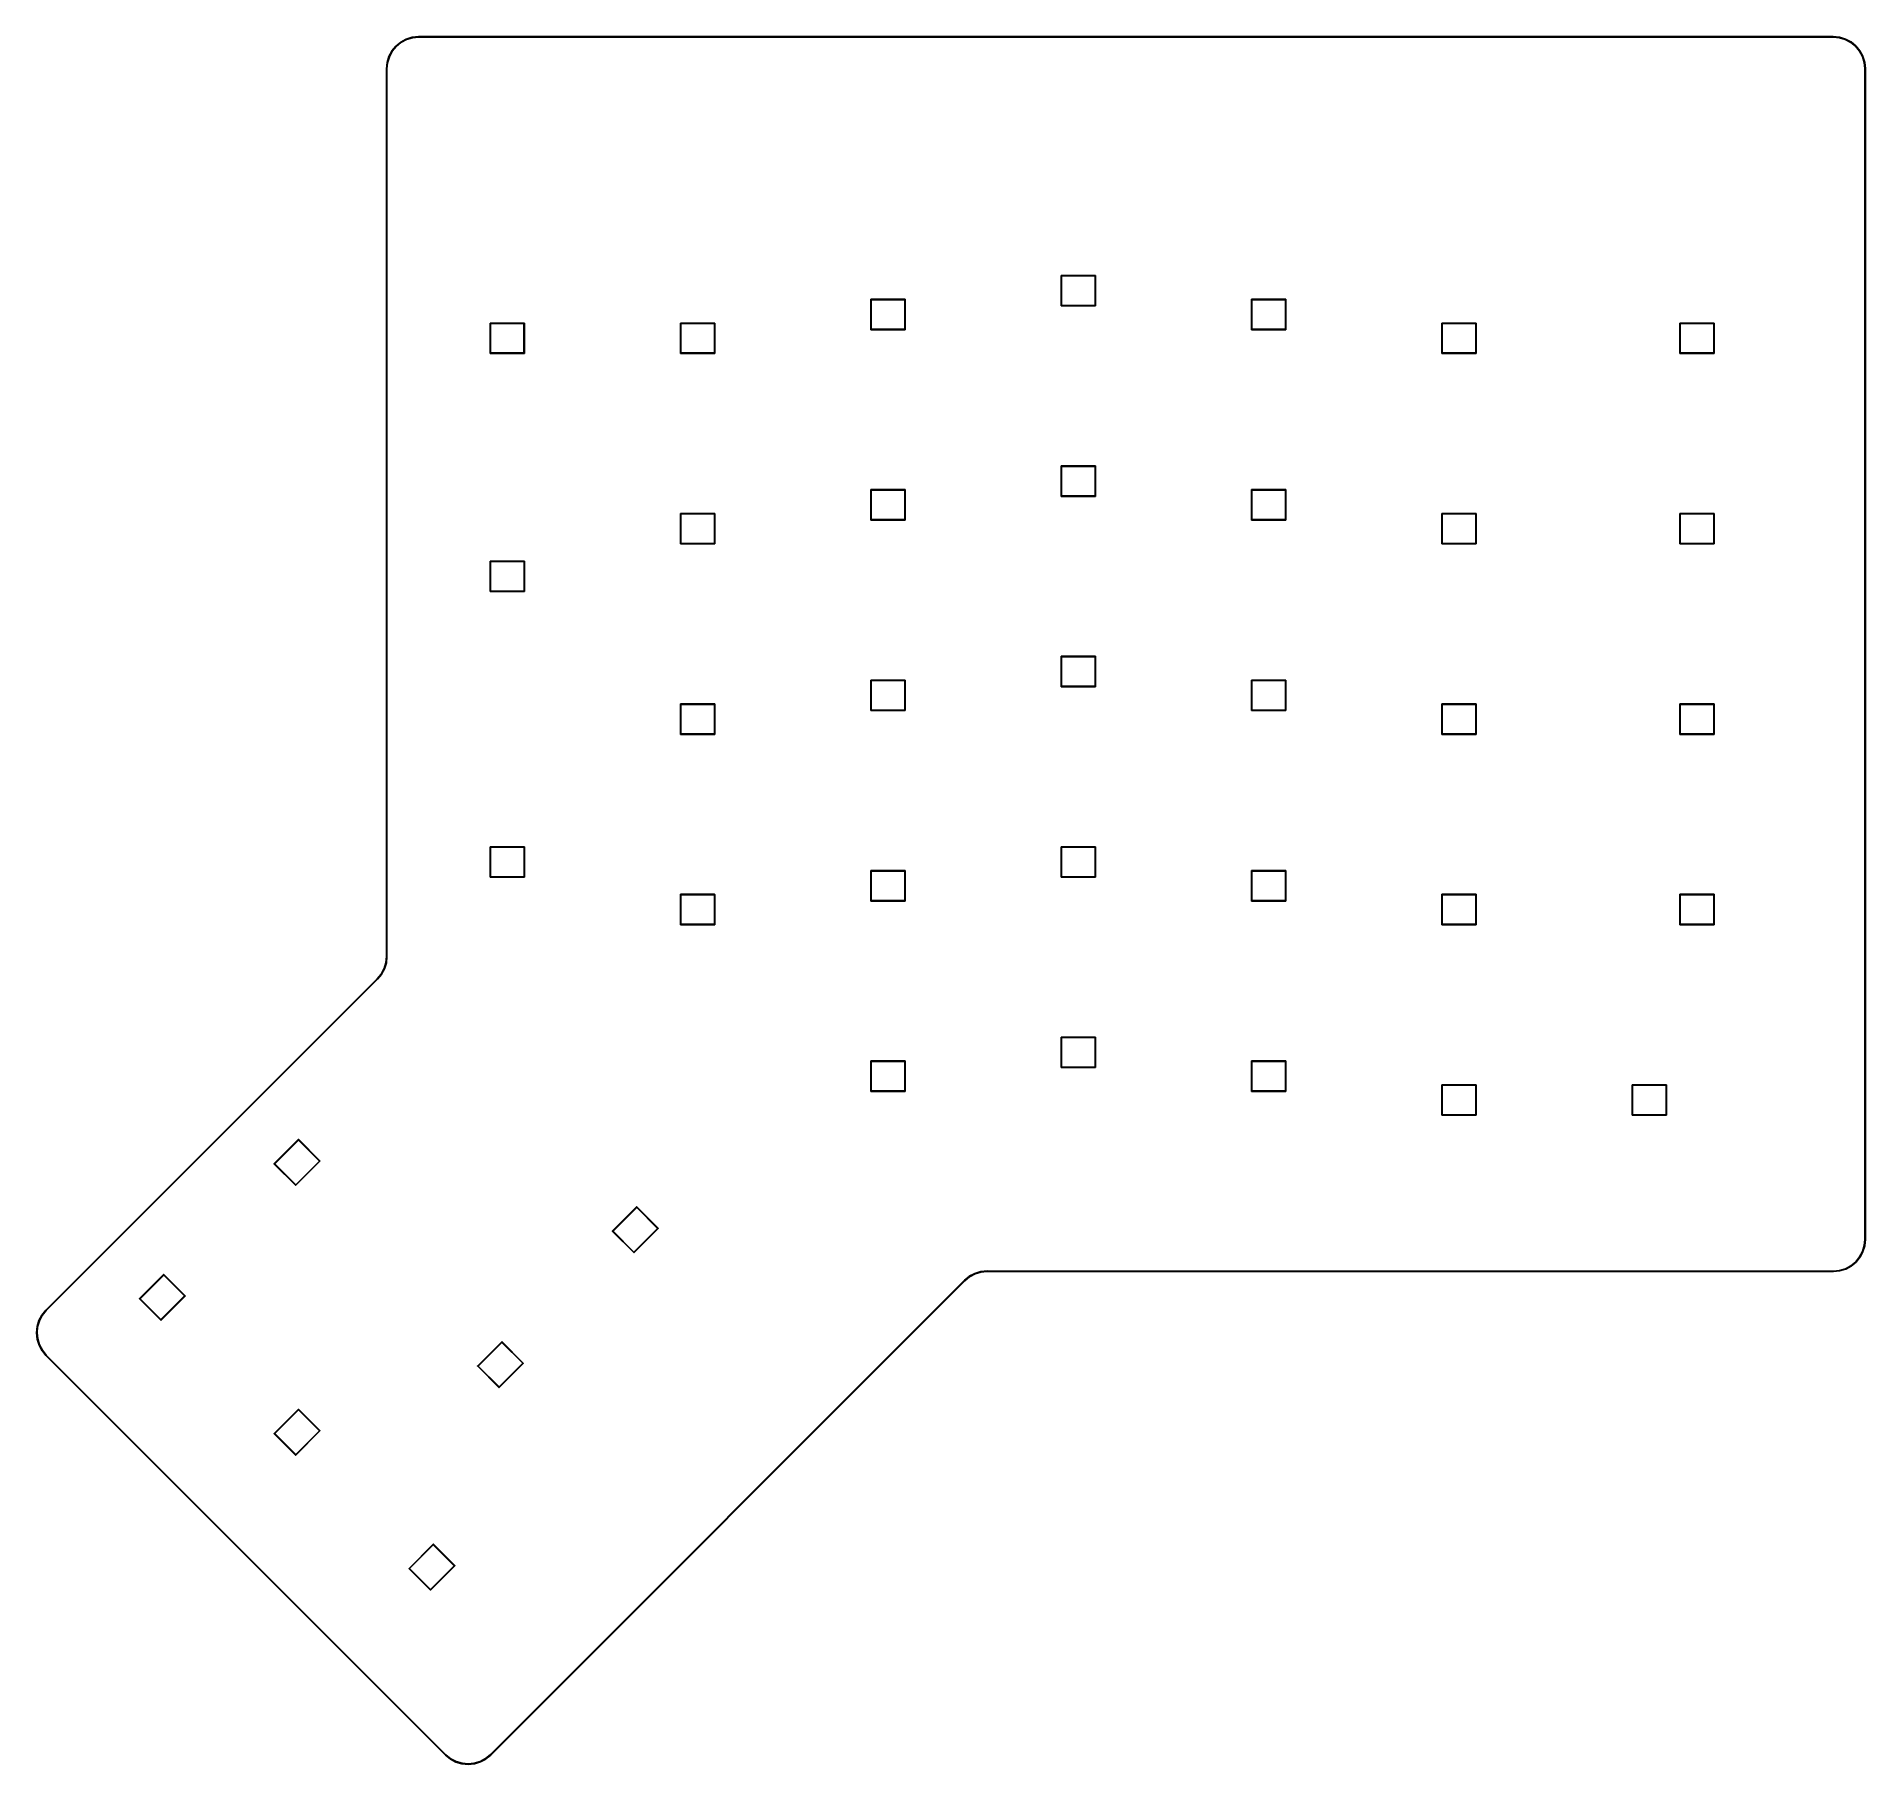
# Model space of a CAD drawing. Extents: x 105 to 288, y -211 to -38.
import ezdxf

# ---------------------------------------------------------------- set-up
doc = ezdxf.new("R2010")
doc.units = 0
doc.layers.add('BLACK', color=7, linetype='CONTINUOUS')

msp = doc.modelspace()

# ---------------------------------------------------------------- linework, layer by layer
at = {"layer": 'BLACK', "linetype": 'CONTINUOUS'}
for p, q in [((141.247, -38.7471), (141.729, -38.3488)), ((141.759, -38.3888), (141.281, -38.7841)), ((141.729, -38.3485), (141.731, -38.3473)), ((141.729, -38.3488), (141.729, -38.3485)), ((141.731, -38.3473), (141.733, -38.346)), ((141.733, -38.346), (142.283, -38.0488)), ((142.304, -38.094), (141.759, -38.3888)), ((142.283, -38.0486), (142.285, -38.0478)), ((142.283, -38.0488), (142.283, -38.0486)), ((142.283, -38.0488), (142.283, -38.0488)), ((142.283, -38.0488), (142.283, -38.0488)), ((142.285, -38.0478), (142.287, -38.0469)), ((142.287, -38.0469), (142.884, -37.8621)), ((142.897, -37.9106), (142.304, -38.094)), ((142.884, -37.862), (142.887, -37.8616)), ((142.884, -37.8621), (142.884, -37.862)), ((142.884, -37.8621), (142.884, -37.8621)), ((142.887, -37.8616), (142.889, -37.8611)), ((142.889, -37.8611), (143.51, -37.7958)), ((143.514, -37.8457), (142.897, -37.9106)), ((143.51, -37.7958), (143.511, -37.7958)), ((143.511, -37.7958), (143.512, -37.7958)), ((143.512, -37.7958), (143.513, -37.7957)), ((143.513, -37.7957), (143.534, -37.7956)), ((143.535, -37.8456), (143.514, -37.8457)), ((143.534, -37.7956), (143.534, -37.7956)), ((143.534, -37.7956), (285.091, -37.7956)), ((285.088, -37.8456), (143.535, -37.8456)), ((285.707, -37.9062), (285.088, -37.8456)), ((285.091, -37.7956), (285.092, -37.7957)), ((285.092, -37.7957), (285.092, -37.7957)), ((285.092, -37.7957), (285.714, -37.8567)), ((286.3, -38.0854), (285.707, -37.9062)), ((285.714, -37.8567), (285.714, -37.8567)), ((285.714, -37.8567), (285.717, -37.8572)), ((285.717, -37.8572), (285.719, -37.8576)), ((285.719, -37.8576), (286.317, -38.0383)), ((286.848, -38.3765), (286.3, -38.0854)), ((286.317, -38.0383), (286.317, -38.0384)), ((286.317, -38.0384), (286.319, -38.0393)), ((286.319, -38.0393), (286.322, -38.0401)), ((286.322, -38.0401), (286.873, -38.3335)), ((287.328, -38.7684), (286.848, -38.3765)), ((286.873, -38.3335), (286.873, -38.3335)), ((286.873, -38.3335), (286.873, -38.3335)), ((286.873, -38.3335), (286.874, -38.3337)), ((286.874, -38.3337), (286.875, -38.335)), ((286.875, -38.335), (286.877, -38.3362)), ((286.877, -38.3362), (287.362, -38.7312)), ((140.37, -40.3934), (140.551, -39.7952)), ((140.598, -39.812), (140.419, -40.4055)), ((140.551, -39.7949), (140.552, -39.7928)), ((140.551, -39.7952), (140.551, -39.7949)), ((140.552, -39.7928), (140.553, -39.7907)), ((140.553, -39.7907), (140.846, -39.2389)), ((140.889, -39.2645), (140.598, -39.812)), ((140.846, -39.2386), (140.848, -39.2367)), ((140.846, -39.2389), (140.846, -39.2386)), ((140.846, -39.2389), (140.846, -39.2389)), ((140.846, -39.2389), (140.846, -39.2389)), ((140.848, -39.2367), (140.849, -39.2348)), ((140.849, -39.2348), (141.244, -38.7506)), ((141.281, -38.7841), (140.889, -39.2645)), ((141.244, -38.7503), (141.246, -38.7487)), ((141.244, -38.7506), (141.244, -38.7503)), ((141.244, -38.7506), (141.244, -38.7506)), ((141.244, -38.7506), (141.244, -38.7506)), ((141.246, -38.7487), (141.247, -38.7471)), ((287.723, -39.2461), (287.328, -38.7684)), ((287.362, -38.7312), (287.362, -38.7312)), ((287.362, -38.7312), (287.362, -38.7312)), ((287.362, -38.7312), (287.362, -38.7314)), ((287.362, -38.7314), (287.363, -38.733)), ((287.363, -38.733), (287.365, -38.7346)), ((287.365, -38.7346), (287.763, -39.2161)), ((288.018, -39.7915), (287.723, -39.2461)), ((287.763, -39.2161), (287.764, -39.2164)), ((287.764, -39.2164), (287.765, -39.2183)), ((287.765, -39.2183), (287.766, -39.2202)), ((287.766, -39.2202), (288.063, -39.7699)), ((288.202, -40.3838), (288.018, -39.7915)), ((288.063, -39.7699), (288.063, -39.7699)), ((288.063, -39.7699), (288.063, -39.7699)), ((288.063, -39.7699), (288.064, -39.7702)), ((288.064, -39.7702), (288.064, -39.7723)), ((288.064, -39.7723), (288.065, -39.7744)), ((288.065, -39.7744), (288.25, -40.3714)), ((140.308, -41.0214), (140.309, -41.0202)), ((140.31, -129.818), (140.308, -41.0214)), ((140.309, -41.0202), (140.369, -40.3982)), ((140.309, -41.0202), (140.309, -41.0202)), ((140.419, -40.4055), (140.358, -41.0238)), ((140.358, -41.0238), (140.36, -129.821)), ((140.369, -40.3982), (140.37, -40.3979)), ((140.37, -40.3956), (140.37, -40.3934)), ((140.37, -40.3979), (140.37, -40.3956)), ((288.267, -41.0016), (288.202, -40.3838)), ((288.25, -40.3714), (288.25, -40.3717)), ((288.25, -40.3717), (288.251, -40.374)), ((288.251, -40.374), (288.251, -40.3761)), ((288.251, -40.3761), (288.316, -40.9976)), ((288.265, -158.114), (288.267, -41.0227)), ((288.267, -41.0227), (288.267, -41.0016)), ((288.267, -41.0227), (288.267, -41.0227)), ((288.317, -41.0214), (288.315, -158.116)), ((288.316, -40.9976), (288.316, -40.998)), ((288.316, -40.998), (288.316, -40.9991)), ((288.316, -40.9991), (288.317, -41.0002)), ((288.317, -41.0002), (288.317, -41.0214)), ((288.317, -41.0214), (288.317, -41.0214)), ((207.817, -61.7051), (207.818, -61.7002)), ((207.818, -61.7063), (207.817, -61.7051)), ((207.818, -61.7002), (207.819, -61.6955)), ((207.818, -64.7039), (207.818, -61.7063)), ((207.819, -61.6955), (207.822, -61.6912)), ((207.822, -61.6912), (207.825, -61.6874)), ((207.825, -61.6874), (207.829, -61.6842)), ((207.829, -61.6842), (207.833, -61.6819)), ((207.833, -61.6819), (207.838, -61.6805)), ((207.838, -61.6805), (207.841, -61.6801)), ((207.841, -61.6801), (207.843, -61.68)), ((207.841, -61.6801), (207.841, -61.6801)), ((207.843, -61.68), (207.844, -61.6801)), ((207.844, -61.6801), (211.241, -61.6801)), ((207.868, -61.7301), (207.868, -64.6801)), ((211.218, -61.7301), (207.868, -61.7301)), ((211.218, -64.6801), (211.218, -61.7301)), ((211.241, -61.6801), (211.243, -61.68)), ((211.243, -61.68), (211.244, -61.6801)), ((211.244, -61.6801), (211.244, -61.6801)), ((211.244, -61.6801), (211.247, -61.6805)), ((211.247, -61.6805), (211.252, -61.6819)), ((211.252, -61.6819), (211.256, -61.6842)), ((211.256, -61.6842), (211.26, -61.6874)), ((211.26, -61.6874), (211.263, -61.6912)), ((211.263, -61.6912), (211.266, -61.6955)), ((211.266, -61.6955), (211.267, -61.7002)), ((211.267, -61.7002), (211.268, -61.7051)), ((211.268, -61.7051), (211.268, -61.7063)), ((211.268, -61.7063), (211.268, -64.7039)), ((188.771, -64.0901), (188.772, -64.0852)), ((188.771, -64.0913), (188.771, -64.0901)), ((188.771, -67.0888), (188.771, -64.0913)), ((188.772, -64.0852), (188.773, -64.0804)), ((188.773, -64.0804), (188.775, -64.0761)), ((188.775, -64.0761), (188.778, -64.0723)), ((188.778, -64.0723), (188.782, -64.0692)), ((188.782, -64.0692), (188.787, -64.0669)), ((188.787, -64.0669), (188.791, -64.0654)), ((188.791, -64.0654), (188.795, -64.0651)), ((188.795, -64.0651), (188.796, -64.0649)), ((188.795, -64.0651), (188.795, -64.0651)), ((188.796, -64.0649), (188.797, -64.0651)), ((188.797, -64.0651), (192.195, -64.0651)), ((188.821, -64.1151), (188.821, -67.0651)), ((192.171, -64.1151), (188.821, -64.1151)), ((192.171, -67.0651), (192.171, -64.1151)), ((192.195, -64.0651), (192.196, -64.0649)), ((192.196, -64.0649), (192.197, -64.0651)), ((192.197, -64.0651), (192.197, -64.0651)), ((192.197, -64.0651), (192.201, -64.0654)), ((192.201, -64.0654), (192.206, -64.0669)), ((192.206, -64.0669), (192.21, -64.0692)), ((192.21, -64.0692), (192.214, -64.0723)), ((192.214, -64.0723), (192.217, -64.0761)), ((192.217, -64.0761), (192.219, -64.0804)), ((192.219, -64.0804), (192.221, -64.0852)), ((192.221, -64.0852), (192.221, -64.0901)), ((192.221, -64.0901), (192.221, -64.0913)), ((192.221, -64.0913), (192.221, -67.0888)), ((207.817, -64.7051), (207.818, -64.7039)), ((207.818, -64.71), (207.817, -64.7051)), ((207.819, -64.7147), (207.818, -64.71)), ((207.822, -64.7191), (207.819, -64.7147)), ((207.825, -64.7229), (207.822, -64.7191)), ((207.829, -64.726), (207.825, -64.7229)), ((207.833, -64.7283), (207.829, -64.726)), ((207.838, -64.7298), (207.833, -64.7283)), ((207.843, -64.7302), (207.838, -64.7298)), ((207.844, -64.7301), (207.843, -64.7302)), ((211.241, -64.7301), (207.844, -64.7301)), ((207.868, -64.6801), (211.218, -64.6801)), ((211.243, -64.7302), (211.241, -64.7301)), ((211.247, -64.7298), (211.243, -64.7302)), ((211.252, -64.7283), (211.247, -64.7298)), ((211.256, -64.726), (211.252, -64.7283)), ((211.26, -64.7229), (211.256, -64.726)), ((211.263, -64.7191), (211.26, -64.7229)), ((211.266, -64.7147), (211.263, -64.7191)), ((211.267, -64.71), (211.266, -64.7147)), ((211.268, -64.7063), (211.267, -64.71)), ((211.268, -64.7039), (211.268, -64.7051)), ((211.268, -64.7051), (211.268, -64.7063)), ((211.268, -64.7063), (211.268, -64.7063)), ((226.871, -64.0901), (226.872, -64.0852)), ((226.871, -64.0913), (226.871, -64.0901)), ((226.871, -67.0888), (226.871, -64.0913)), ((226.872, -64.0852), (226.873, -64.0804)), ((226.873, -64.0804), (226.875, -64.0761)), ((226.875, -64.0761), (226.878, -64.0723)), ((226.878, -64.0723), (226.882, -64.0692)), ((226.882, -64.0692), (226.887, -64.0669)), ((226.887, -64.0669), (226.891, -64.0654)), ((226.891, -64.0654), (226.895, -64.0651)), ((226.895, -64.0651), (226.896, -64.0649)), ((226.895, -64.0651), (226.895, -64.0651)), ((226.896, -64.0649), (226.897, -64.0651)), ((226.897, -64.0651), (230.295, -64.0651)), ((226.921, -64.1151), (226.921, -67.0651)), ((230.271, -64.1151), (226.921, -64.1151)), ((230.271, -67.0651), (230.271, -64.1151)), ((230.295, -64.0651), (230.296, -64.0649)), ((230.296, -64.0649), (230.297, -64.0651)), ((230.297, -64.0651), (230.297, -64.0651)), ((230.297, -64.0651), (230.301, -64.0654)), ((230.301, -64.0654), (230.306, -64.0669)), ((230.306, -64.0669), (230.31, -64.0692)), ((230.31, -64.0692), (230.314, -64.0723)), ((230.314, -64.0723), (230.317, -64.0761)), ((230.317, -64.0761), (230.319, -64.0804)), ((230.319, -64.0804), (230.321, -64.0852)), ((230.321, -64.0852), (230.321, -64.0901)), ((230.321, -64.0901), (230.321, -64.0913)), ((230.321, -64.0913), (230.321, -67.0888)), ((150.671, -66.4713), (150.672, -66.4664)), ((150.671, -66.4725), (150.671, -66.4713)), ((150.671, -69.4701), (150.671, -66.4725)), ((150.672, -66.4664), (150.673, -66.4617)), ((150.673, -66.4617), (150.675, -66.4574)), ((150.675, -66.4574), (150.678, -66.4535)), ((150.678, -66.4535), (150.682, -66.4504)), ((150.682, -66.4504), (150.687, -66.4481)), ((150.687, -66.4481), (150.691, -66.4467)), ((150.691, -66.4467), (150.695, -66.4463)), ((150.695, -66.4463), (150.696, -66.4462)), ((150.695, -66.4463), (150.695, -66.4463)), ((150.696, -66.4462), (150.697, -66.4463)), ((150.697, -66.4463), (154.095, -66.4463)), ((150.721, -66.4963), (150.721, -69.4463)), ((154.071, -66.4963), (150.721, -66.4963)), ((154.071, -69.4463), (154.071, -66.4963)), ((154.095, -66.4463), (154.096, -66.4462)), ((154.096, -66.4462), (154.097, -66.4463)), ((154.097, -66.4463), (154.097, -66.4463)), ((154.097, -66.4463), (154.101, -66.4467)), ((154.101, -66.4467), (154.106, -66.4481)), ((154.106, -66.4481), (154.11, -66.4504)), ((154.11, -66.4504), (154.114, -66.4535)), ((154.114, -66.4535), (154.117, -66.4574)), ((154.117, -66.4574), (154.119, -66.4617)), ((154.119, -66.4617), (154.121, -66.4664)), ((154.121, -66.4664), (154.121, -66.4713)), ((154.121, -66.4713), (154.121, -66.4725)), ((154.121, -66.4725), (154.121, -69.4701)), ((169.721, -66.4713), (169.722, -66.4664)), ((169.721, -66.4725), (169.721, -66.4713)), ((169.721, -69.4701), (169.721, -66.4725)), ((169.722, -66.4664), (169.723, -66.4617)), ((169.723, -66.4617), (169.725, -66.4574)), ((169.725, -66.4574), (169.728, -66.4535)), ((169.728, -66.4535), (169.732, -66.4504)), ((169.732, -66.4504), (169.737, -66.4481)), ((169.737, -66.4481), (169.741, -66.4467)), ((169.741, -66.4467), (169.745, -66.4463)), ((169.745, -66.4463), (169.746, -66.4462)), ((169.745, -66.4463), (169.745, -66.4463)), ((169.746, -66.4462), (169.747, -66.4463)), ((169.747, -66.4463), (173.145, -66.4463)), ((169.771, -66.4963), (169.771, -69.4463)), ((173.121, -66.4963), (169.771, -66.4963)), ((173.121, -69.4463), (173.121, -66.4963)), ((173.145, -66.4463), (173.146, -66.4462)), ((173.146, -66.4462), (173.147, -66.4463)), ((173.147, -66.4463), (173.147, -66.4463)), ((173.147, -66.4463), (173.151, -66.4467)), ((173.151, -66.4467), (173.156, -66.4481)), ((173.156, -66.4481), (173.16, -66.4504)), ((173.16, -66.4504), (173.164, -66.4535)), ((173.164, -66.4535), (173.167, -66.4574)), ((173.167, -66.4574), (173.169, -66.4617)), ((173.169, -66.4617), (173.171, -66.4664)), ((173.171, -66.4664), (173.171, -66.4713)), ((173.171, -66.4713), (173.171, -66.4725)), ((173.171, -66.4725), (173.171, -69.4701)), ((188.771, -67.0901), (188.771, -67.0888)), ((188.772, -67.095), (188.771, -67.0901)), ((188.773, -67.0997), (188.772, -67.095)), ((188.775, -67.104), (188.773, -67.0997)), ((188.778, -67.1078), (188.775, -67.104)), ((188.782, -67.1109), (188.778, -67.1078)), ((188.787, -67.1133), (188.782, -67.1109)), ((188.791, -67.1147), (188.787, -67.1133)), ((188.796, -67.1152), (188.791, -67.1147)), ((188.797, -67.1151), (188.796, -67.1152)), ((192.195, -67.1151), (188.797, -67.1151)), ((188.821, -67.0651), (192.171, -67.0651)), ((192.196, -67.1152), (192.195, -67.1151)), ((192.201, -67.1147), (192.196, -67.1152)), ((192.206, -67.1133), (192.201, -67.1147)), ((192.21, -67.1109), (192.206, -67.1133)), ((192.214, -67.1078), (192.21, -67.1109)), ((192.217, -67.104), (192.214, -67.1078)), ((192.219, -67.0997), (192.217, -67.104)), ((192.221, -67.095), (192.219, -67.0997)), ((192.221, -67.0888), (192.221, -67.0901)), ((192.221, -67.0901), (192.221, -67.0913)), ((192.221, -67.0913), (192.221, -67.0913)), ((192.221, -67.0913), (192.221, -67.095)), ((226.871, -67.0901), (226.871, -67.0888)), ((226.872, -67.095), (226.871, -67.0901)), ((226.873, -67.0997), (226.872, -67.095)), ((226.875, -67.104), (226.873, -67.0997)), ((226.878, -67.1078), (226.875, -67.104)), ((226.882, -67.1109), (226.878, -67.1078)), ((226.887, -67.1133), (226.882, -67.1109)), ((226.891, -67.1147), (226.887, -67.1133)), ((226.896, -67.1152), (226.891, -67.1147)), ((226.897, -67.1151), (226.896, -67.1152)), ((230.295, -67.1151), (226.897, -67.1151)), ((226.921, -67.0651), (230.271, -67.0651)), ((230.296, -67.1152), (230.295, -67.1151)), ((230.301, -67.1147), (230.296, -67.1152)), ((230.306, -67.1133), (230.301, -67.1147)), ((230.31, -67.1109), (230.306, -67.1133)), ((230.314, -67.1078), (230.31, -67.1109)), ((230.317, -67.104), (230.314, -67.1078)), ((230.319, -67.0997), (230.317, -67.104)), ((230.321, -67.095), (230.319, -67.0997)), ((230.321, -67.0888), (230.321, -67.0901)), ((230.321, -67.0901), (230.321, -67.0913)), ((230.321, -67.0913), (230.321, -67.0913)), ((230.321, -67.0913), (230.321, -67.095)), ((245.921, -66.4713), (245.922, -66.4664)), ((245.921, -66.4725), (245.921, -66.4713)), ((245.921, -69.4701), (245.921, -66.4725)), ((245.922, -66.4664), (245.923, -66.4617)), ((245.923, -66.4617), (245.925, -66.4574)), ((245.925, -66.4574), (245.928, -66.4535)), ((245.928, -66.4535), (245.932, -66.4504)), ((245.932, -66.4504), (245.937, -66.4481)), ((245.937, -66.4481), (245.941, -66.4467)), ((245.941, -66.4467), (245.945, -66.4463)), ((245.945, -66.4463), (245.946, -66.4462)), ((245.945, -66.4463), (245.945, -66.4463)), ((245.946, -66.4462), (245.947, -66.4463)), ((245.947, -66.4463), (249.345, -66.4463)), ((245.971, -66.4963), (245.971, -69.4463)), ((249.321, -66.4963), (245.971, -66.4963)), ((249.321, -69.4463), (249.321, -66.4963)), ((249.345, -66.4463), (249.346, -66.4462)), ((249.346, -66.4462), (249.347, -66.4463)), ((249.347, -66.4463), (249.347, -66.4463)), ((249.347, -66.4463), (249.351, -66.4467)), ((249.351, -66.4467), (249.356, -66.4481)), ((249.356, -66.4481), (249.36, -66.4504)), ((249.36, -66.4504), (249.364, -66.4535)), ((249.364, -66.4535), (249.367, -66.4574)), ((249.367, -66.4574), (249.369, -66.4617)), ((249.369, -66.4617), (249.371, -66.4664)), ((249.371, -66.4664), (249.371, -66.4713)), ((249.371, -66.4713), (249.371, -66.4725)), ((249.371, -66.4725), (249.371, -69.4701)), ((269.734, -66.4664), (269.736, -66.4617)), ((269.734, -66.4713), (269.734, -66.4664)), ((269.734, -66.4725), (269.734, -66.4713)), ((269.734, -69.4701), (269.734, -66.4725)), ((269.736, -66.4617), (269.738, -66.4574)), ((269.738, -66.4574), (269.741, -66.4535)), ((269.741, -66.4535), (269.745, -66.4504)), ((269.745, -66.4504), (269.749, -66.4481)), ((269.749, -66.4481), (269.754, -66.4467)), ((269.754, -66.4467), (269.758, -66.4463)), ((269.758, -66.4463), (269.759, -66.4462)), ((269.758, -66.4463), (269.758, -66.4463)), ((269.759, -66.4462), (269.76, -66.4463)), ((269.76, -66.4463), (273.158, -66.4463)), ((269.784, -66.4963), (269.784, -69.4463)), ((273.134, -66.4963), (269.784, -66.4963)), ((273.134, -69.4463), (273.134, -66.4963)), ((273.158, -66.4463), (273.159, -66.4462)), ((273.159, -66.4462), (273.16, -66.4463)), ((273.16, -66.4463), (273.16, -66.4463)), ((273.16, -66.4463), (273.164, -66.4467)), ((273.164, -66.4467), (273.168, -66.4481)), ((273.168, -66.4481), (273.173, -66.4504)), ((273.173, -66.4504), (273.177, -66.4535)), ((273.177, -66.4535), (273.18, -66.4574)), ((273.18, -66.4574), (273.182, -66.4617)), ((273.182, -66.4617), (273.183, -66.4664)), ((273.183, -66.4664), (273.184, -66.4713)), ((273.184, -66.4713), (273.184, -66.4725)), ((273.184, -66.4725), (273.184, -69.4701)), ((150.671, -69.4713), (150.671, -69.4701)), ((150.672, -69.4762), (150.671, -69.4713)), ((150.673, -69.4809), (150.672, -69.4762)), ((150.675, -69.4853), (150.673, -69.4809)), ((150.678, -69.4891), (150.675, -69.4853)), ((150.682, -69.4922), (150.678, -69.4891)), ((150.687, -69.4945), (150.682, -69.4922)), ((150.691, -69.4959), (150.687, -69.4945)), ((150.696, -69.4964), (150.691, -69.4959)), ((150.697, -69.4963), (150.696, -69.4964)), ((154.095, -69.4963), (150.697, -69.4963)), ((150.721, -69.4463), (154.071, -69.4463)), ((154.096, -69.4964), (154.095, -69.4963)), ((154.101, -69.4959), (154.096, -69.4964)), ((154.106, -69.4945), (154.101, -69.4959)), ((154.11, -69.4922), (154.106, -69.4945)), ((154.114, -69.4891), (154.11, -69.4922)), ((154.117, -69.4853), (154.114, -69.4891)), ((154.119, -69.4809), (154.117, -69.4853)), ((154.121, -69.4762), (154.119, -69.4809)), ((154.121, -69.4701), (154.121, -69.4713)), ((154.121, -69.4713), (154.121, -69.4725)), ((154.121, -69.4725), (154.121, -69.4725)), ((154.121, -69.4725), (154.121, -69.4762)), ((169.721, -69.4713), (169.721, -69.4701)), ((169.722, -69.4762), (169.721, -69.4713)), ((169.723, -69.4809), (169.722, -69.4762)), ((169.725, -69.4853), (169.723, -69.4809)), ((169.728, -69.4891), (169.725, -69.4853)), ((169.732, -69.4922), (169.728, -69.4891)), ((169.737, -69.4945), (169.732, -69.4922)), ((169.741, -69.4959), (169.737, -69.4945)), ((169.746, -69.4964), (169.741, -69.4959)), ((169.747, -69.4963), (169.746, -69.4964)), ((173.145, -69.4963), (169.747, -69.4963)), ((169.771, -69.4463), (173.121, -69.4463)), ((173.146, -69.4964), (173.145, -69.4963)), ((173.151, -69.4959), (173.146, -69.4964)), ((173.156, -69.4945), (173.151, -69.4959)), ((173.16, -69.4922), (173.156, -69.4945)), ((173.164, -69.4891), (173.16, -69.4922)), ((173.167, -69.4853), (173.164, -69.4891)), ((173.169, -69.4809), (173.167, -69.4853)), ((173.171, -69.4762), (173.169, -69.4809)), ((173.171, -69.4701), (173.171, -69.4713)), ((173.171, -69.4713), (173.171, -69.4725)), ((173.171, -69.4725), (173.171, -69.4725)), ((173.171, -69.4725), (173.171, -69.4762)), ((245.921, -69.4713), (245.921, -69.4701)), ((245.922, -69.4762), (245.921, -69.4713)), ((245.923, -69.4809), (245.922, -69.4762)), ((245.925, -69.4853), (245.923, -69.4809)), ((245.928, -69.4891), (245.925, -69.4853)), ((245.932, -69.4922), (245.928, -69.4891)), ((245.937, -69.4945), (245.932, -69.4922)), ((245.941, -69.4959), (245.937, -69.4945)), ((245.946, -69.4964), (245.941, -69.4959)), ((245.947, -69.4963), (245.946, -69.4964)), ((249.345, -69.4963), (245.947, -69.4963)), ((245.971, -69.4463), (249.321, -69.4463)), ((249.346, -69.4964), (249.345, -69.4963)), ((249.351, -69.4959), (249.346, -69.4964)), ((249.356, -69.4945), (249.351, -69.4959)), ((249.36, -69.4922), (249.356, -69.4945)), ((249.364, -69.4891), (249.36, -69.4922)), ((249.367, -69.4853), (249.364, -69.4891)), ((249.369, -69.4809), (249.367, -69.4853)), ((249.371, -69.4762), (249.369, -69.4809)), ((249.371, -69.4701), (249.371, -69.4713)), ((249.371, -69.4713), (249.371, -69.4725)), ((249.371, -69.4725), (249.371, -69.4725)), ((249.371, -69.4725), (249.371, -69.4762)), ((269.734, -69.4713), (269.734, -69.4701)), ((269.734, -69.4762), (269.734, -69.4713)), ((269.736, -69.4809), (269.734, -69.4762)), ((269.738, -69.4853), (269.736, -69.4809)), ((269.741, -69.4891), (269.738, -69.4853)), ((269.745, -69.4922), (269.741, -69.4891)), ((269.749, -69.4945), (269.745, -69.4922)), ((269.754, -69.4959), (269.749, -69.4945)), ((269.759, -69.4964), (269.754, -69.4959)), ((269.76, -69.4963), (269.759, -69.4964)), ((273.158, -69.4963), (269.76, -69.4963)), ((269.784, -69.4463), (273.134, -69.4463)), ((273.159, -69.4964), (273.158, -69.4963)), ((273.164, -69.4959), (273.159, -69.4964)), ((273.168, -69.4945), (273.164, -69.4959)), ((273.173, -69.4922), (273.168, -69.4945)), ((273.177, -69.4891), (273.173, -69.4922)), ((273.18, -69.4853), (273.177, -69.4891)), ((273.182, -69.4809), (273.18, -69.4853)), ((273.183, -69.4762), (273.182, -69.4809)), ((273.184, -69.4725), (273.183, -69.4762)), ((273.184, -69.4701), (273.184, -69.4713)), ((273.184, -69.4713), (273.184, -69.4725)), ((273.184, -69.4725), (273.184, -69.4725)), ((207.822, -80.76), (207.823, -80.7551)), ((207.822, -80.7612), (207.822, -80.76)), ((207.822, -83.7587), (207.822, -80.7612)), ((207.823, -80.7551), (207.824, -80.7503)), ((207.824, -80.7503), (207.827, -80.746)), ((207.827, -80.746), (207.83, -80.7422)), ((207.83, -80.7422), (207.834, -80.7391)), ((207.834, -80.7391), (207.838, -80.7368)), ((207.838, -80.7368), (207.843, -80.7353)), ((207.843, -80.7353), (207.846, -80.735)), ((207.846, -80.735), (207.847, -80.7348)), ((207.846, -80.735), (207.846, -80.735)), ((207.847, -80.7348), (207.849, -80.735)), ((207.849, -80.735), (211.246, -80.735)), ((207.872, -80.785), (207.872, -83.735)), ((211.222, -80.785), (207.872, -80.785)), ((211.222, -83.735), (211.222, -80.785)), ((211.246, -80.735), (211.247, -80.7348)), ((211.247, -80.7348), (211.249, -80.735)), ((211.249, -80.735), (211.249, -80.735)), ((211.249, -80.735), (211.252, -80.7353)), ((211.252, -80.7353), (211.257, -80.7368)), ((211.257, -80.7368), (211.261, -80.7391)), ((211.261, -80.7391), (211.265, -80.7422)), ((211.265, -80.7422), (211.268, -80.746)), ((211.268, -80.746), (211.271, -80.7503)), ((211.271, -80.7503), (211.272, -80.7551)), ((211.272, -80.7551), (211.273, -80.76)), ((211.273, -80.76), (211.272, -80.7612)), ((211.272, -80.7612), (211.272, -83.7587)), ((188.772, -83.1412), (188.773, -83.1363)), ((188.772, -83.1424), (188.772, -83.1412)), ((188.772, -86.14), (188.772, -83.1424)), ((188.773, -83.1363), (188.774, -83.1316)), ((188.774, -83.1316), (188.777, -83.1273)), ((188.777, -83.1273), (188.78, -83.1234)), ((188.78, -83.1234), (188.784, -83.1203)), ((188.784, -83.1203), (188.788, -83.118)), ((188.788, -83.118), (188.793, -83.1166)), ((188.793, -83.1166), (188.796, -83.1162)), ((188.796, -83.1162), (188.797, -83.1161)), ((188.796, -83.1162), (188.796, -83.1162)), ((188.797, -83.1161), (188.799, -83.1162)), ((188.799, -83.1162), (192.196, -83.1162)), ((188.822, -83.1662), (188.822, -86.1162)), ((192.172, -83.1662), (188.822, -83.1662)), ((192.172, -86.1162), (192.172, -83.1662)), ((192.196, -83.1162), (192.197, -83.1161)), ((192.197, -83.1161), (192.199, -83.1162)), ((192.199, -83.1162), (192.199, -83.1162)), ((192.199, -83.1162), (192.202, -83.1166)), ((192.202, -83.1166), (192.207, -83.118)), ((192.207, -83.118), (192.211, -83.1203)), ((192.211, -83.1203), (192.215, -83.1234)), ((192.215, -83.1234), (192.218, -83.1273)), ((192.218, -83.1273), (192.221, -83.1316)), ((192.221, -83.1316), (192.222, -83.1363)), ((192.222, -83.1363), (192.223, -83.1412)), ((192.223, -83.1412), (192.222, -83.1424)), ((192.222, -83.1424), (192.222, -86.14)), ((207.822, -83.76), (207.822, -83.7587)), ((207.823, -83.7649), (207.822, -83.76)), ((207.824, -83.7696), (207.823, -83.7649)), ((207.827, -83.7739), (207.824, -83.7696)), ((207.83, -83.7777), (207.827, -83.7739)), ((207.834, -83.7808), (207.83, -83.7777)), ((207.838, -83.7832), (207.834, -83.7808)), ((207.843, -83.7846), (207.838, -83.7832)), ((207.847, -83.7851), (207.843, -83.7846)), ((207.849, -83.785), (207.847, -83.7851)), ((211.246, -83.785), (207.849, -83.785)), ((207.872, -83.735), (211.222, -83.735)), ((211.247, -83.7851), (211.246, -83.785)), ((211.252, -83.7846), (211.247, -83.7851)), ((211.257, -83.7832), (211.252, -83.7846)), ((211.261, -83.7808), (211.257, -83.7832)), ((211.265, -83.7777), (211.261, -83.7808)), ((211.268, -83.7739), (211.265, -83.7777)), ((211.271, -83.7696), (211.268, -83.7739)), ((211.272, -83.7649), (211.271, -83.7696)), ((211.272, -83.7587), (211.273, -83.76)), ((211.273, -83.76), (211.272, -83.7612)), ((211.272, -83.7612), (211.272, -83.7612)), ((211.272, -83.7612), (211.272, -83.7649)), ((226.872, -83.1412), (226.873, -83.1363)), ((226.872, -83.1424), (226.872, -83.1412)), ((226.872, -86.14), (226.872, -83.1424)), ((226.873, -83.1363), (226.874, -83.1316)), ((226.874, -83.1316), (226.877, -83.1273)), ((226.877, -83.1273), (226.88, -83.1234)), ((226.88, -83.1234), (226.884, -83.1203)), ((226.884, -83.1203), (226.888, -83.118)), ((226.888, -83.118), (226.893, -83.1166)), ((226.893, -83.1166), (226.896, -83.1162)), ((226.896, -83.1162), (226.897, -83.1161)), ((226.896, -83.1162), (226.896, -83.1162)), ((226.897, -83.1161), (226.899, -83.1162)), ((226.899, -83.1162), (230.296, -83.1162)), ((226.922, -83.1662), (226.922, -86.1162)), ((230.272, -83.1662), (226.922, -83.1662)), ((230.272, -86.1162), (230.272, -83.1662)), ((230.296, -83.1162), (230.297, -83.1161)), ((230.297, -83.1161), (230.299, -83.1162)), ((230.299, -83.1162), (230.299, -83.1162)), ((230.299, -83.1162), (230.302, -83.1166)), ((230.302, -83.1166), (230.307, -83.118)), ((230.307, -83.118), (230.311, -83.1203)), ((230.311, -83.1203), (230.315, -83.1234)), ((230.315, -83.1234), (230.318, -83.1273)), ((230.318, -83.1273), (230.321, -83.1316)), ((230.321, -83.1316), (230.322, -83.1363)), ((230.322, -83.1363), (230.323, -83.1412)), ((230.323, -83.1412), (230.322, -83.1424)), ((230.322, -83.1424), (230.322, -86.14)), ((169.722, -85.5225), (169.723, -85.5176)), ((169.722, -85.5237), (169.722, -85.5225)), ((169.722, -88.5212), (169.722, -85.5237)), ((169.723, -85.5176), (169.724, -85.5128)), ((169.724, -85.5128), (169.727, -85.5085)), ((169.727, -85.5085), (169.73, -85.5047)), ((169.73, -85.5047), (169.734, -85.5016)), ((169.734, -85.5016), (169.738, -85.4993)), ((169.738, -85.4993), (169.743, -85.4978)), ((169.743, -85.4978), (169.746, -85.4975)), ((169.746, -85.4975), (169.747, -85.4973)), ((169.746, -85.4975), (169.746, -85.4975)), ((169.747, -85.4973), (169.749, -85.4975)), ((169.749, -85.4975), (173.146, -85.4975)), ((169.772, -85.5475), (169.772, -88.4975)), ((173.122, -85.5475), (169.772, -85.5475)), ((173.122, -88.4975), (173.122, -85.5475)), ((173.146, -85.4975), (173.147, -85.4973)), ((173.147, -85.4973), (173.149, -85.4975)), ((173.149, -85.4975), (173.149, -85.4975)), ((173.149, -85.4975), (173.152, -85.4978)), ((173.152, -85.4978), (173.157, -85.4993)), ((173.157, -85.4993), (173.161, -85.5016)), ((173.161, -85.5016), (173.165, -85.5047)), ((173.165, -85.5047), (173.168, -85.5085)), ((173.168, -85.5085), (173.171, -85.5128)), ((173.171, -85.5128), (173.172, -85.5176)), ((173.172, -85.5176), (173.173, -85.5225)), ((173.173, -85.5225), (173.172, -85.5237)), ((173.172, -85.5237), (173.172, -88.5212)), ((245.922, -85.5225), (245.923, -85.5176)), ((245.922, -85.5237), (245.922, -85.5225)), ((245.922, -88.5212), (245.922, -85.5237)), ((245.923, -85.5176), (245.924, -85.5128)), ((245.924, -85.5128), (245.927, -85.5085)), ((245.927, -85.5085), (245.93, -85.5047)), ((245.93, -85.5047), (245.934, -85.5016)), ((245.934, -85.5016), (245.938, -85.4993)), ((245.938, -85.4993), (245.943, -85.4978)), ((245.943, -85.4978), (245.946, -85.4975)), ((245.946, -85.4975), (245.947, -85.4973)), ((245.946, -85.4975), (245.946, -85.4975)), ((245.947, -85.4973), (245.949, -85.4975)), ((245.949, -85.4975), (249.346, -85.4975)), ((245.972, -85.5475), (245.972, -88.4975)), ((249.322, -85.5475), (245.972, -85.5475)), ((249.322, -88.4975), (249.322, -85.5475)), ((249.346, -85.4975), (249.347, -85.4973)), ((249.347, -85.4973), (249.349, -85.4975)), ((249.349, -85.4975), (249.349, -85.4975)), ((249.349, -85.4975), (249.352, -85.4978)), ((249.352, -85.4978), (249.357, -85.4993)), ((249.357, -85.4993), (249.361, -85.5016)), ((249.361, -85.5016), (249.365, -85.5047)), ((249.365, -85.5047), (249.368, -85.5085)), ((249.368, -85.5085), (249.371, -85.5128)), ((249.371, -85.5128), (249.372, -85.5176)), ((249.372, -85.5176), (249.373, -85.5225)), ((249.373, -85.5225), (249.372, -85.5237)), ((249.372, -85.5237), (249.372, -88.5212)), ((269.735, -85.5176), (269.737, -85.5128)), ((269.735, -85.5225), (269.735, -85.5176)), ((269.735, -85.5237), (269.735, -85.5225)), ((269.735, -88.5212), (269.735, -85.5237)), ((269.737, -85.5128), (269.739, -85.5085)), ((269.739, -85.5085), (269.742, -85.5047)), ((269.742, -85.5047), (269.746, -85.5016)), ((269.746, -85.5016), (269.75, -85.4993)), ((269.75, -85.4993), (269.755, -85.4978)), ((269.755, -85.4978), (269.759, -85.4975)), ((269.759, -85.4975), (269.76, -85.4973)), ((269.759, -85.4975), (269.759, -85.4975)), ((269.76, -85.4973), (269.761, -85.4975)), ((269.761, -85.4975), (273.159, -85.4975)), ((269.785, -85.5475), (269.785, -88.4975)), ((273.135, -85.5475), (269.785, -85.5475)), ((273.135, -88.4975), (273.135, -85.5475)), ((273.159, -85.4975), (273.16, -85.4973)), ((273.16, -85.4973), (273.161, -85.4975)), ((273.161, -85.4975), (273.161, -85.4975)), ((273.161, -85.4975), (273.165, -85.4978)), ((273.165, -85.4978), (273.17, -85.4993)), ((273.17, -85.4993), (273.174, -85.5016)), ((273.174, -85.5016), (273.178, -85.5047)), ((273.178, -85.5047), (273.181, -85.5085)), ((273.181, -85.5085), (273.183, -85.5128)), ((273.183, -85.5128), (273.185, -85.5176)), ((273.185, -85.5176), (273.185, -85.5225)), ((273.185, -85.5225), (273.185, -85.5237)), ((273.185, -85.5237), (273.185, -88.5212)), ((188.772, -86.1412), (188.772, -86.14)), ((188.773, -86.1461), (188.772, -86.1412)), ((188.774, -86.1508), (188.773, -86.1461)), ((188.777, -86.1552), (188.774, -86.1508)), ((188.78, -86.159), (188.777, -86.1552)), ((188.784, -86.1621), (188.78, -86.159)), ((188.788, -86.1644), (188.784, -86.1621)), ((188.793, -86.1658), (188.788, -86.1644)), ((188.797, -86.1663), (188.793, -86.1658)), ((188.799, -86.1662), (188.797, -86.1663)), ((192.196, -86.1662), (188.799, -86.1662)), ((188.822, -86.1162), (192.172, -86.1162)), ((192.197, -86.1663), (192.196, -86.1662)), ((192.202, -86.1658), (192.197, -86.1663)), ((192.207, -86.1644), (192.202, -86.1658)), ((192.211, -86.1621), (192.207, -86.1644)), ((192.215, -86.159), (192.211, -86.1621)), ((192.218, -86.1552), (192.215, -86.159)), ((192.221, -86.1508), (192.218, -86.1552)), ((192.222, -86.1461), (192.221, -86.1508)), ((192.222, -86.14), (192.223, -86.1412)), ((192.223, -86.1412), (192.222, -86.1424)), ((192.222, -86.1424), (192.222, -86.1424)), ((192.222, -86.1424), (192.222, -86.1461)), ((226.872, -86.1412), (226.872, -86.14)), ((226.873, -86.1461), (226.872, -86.1412)), ((226.874, -86.1508), (226.873, -86.1461)), ((226.877, -86.1552), (226.874, -86.1508)), ((226.88, -86.159), (226.877, -86.1552)), ((226.884, -86.1621), (226.88, -86.159)), ((226.888, -86.1644), (226.884, -86.1621)), ((226.893, -86.1658), (226.888, -86.1644)), ((226.897, -86.1663), (226.893, -86.1658)), ((226.899, -86.1662), (226.897, -86.1663)), ((230.296, -86.1662), (226.899, -86.1662)), ((226.922, -86.1162), (230.272, -86.1162)), ((230.297, -86.1663), (230.296, -86.1662)), ((230.302, -86.1658), (230.297, -86.1663)), ((230.307, -86.1644), (230.302, -86.1658)), ((230.311, -86.1621), (230.307, -86.1644)), ((230.315, -86.159), (230.311, -86.1621)), ((230.318, -86.1552), (230.315, -86.159)), ((230.321, -86.1508), (230.318, -86.1552)), ((230.322, -86.1461), (230.321, -86.1508)), ((230.322, -86.14), (230.323, -86.1412)), ((230.323, -86.1412), (230.322, -86.1424)), ((230.322, -86.1424), (230.322, -86.1424)), ((230.322, -86.1424), (230.322, -86.1461)), ((169.722, -88.5225), (169.722, -88.5212)), ((169.723, -88.5274), (169.722, -88.5225)), ((169.724, -88.5321), (169.723, -88.5274)), ((169.727, -88.5364), (169.724, -88.5321)), ((169.73, -88.5402), (169.727, -88.5364)), ((169.734, -88.5433), (169.73, -88.5402)), ((169.738, -88.5457), (169.734, -88.5433)), ((169.743, -88.5471), (169.738, -88.5457)), ((169.747, -88.5476), (169.743, -88.5471)), ((169.749, -88.5475), (169.747, -88.5476)), ((173.146, -88.5475), (169.749, -88.5475)), ((169.772, -88.4975), (173.122, -88.4975)), ((173.147, -88.5476), (173.146, -88.5475)), ((173.152, -88.5471), (173.147, -88.5476)), ((173.157, -88.5457), (173.152, -88.5471)), ((173.161, -88.5433), (173.157, -88.5457)), ((173.165, -88.5402), (173.161, -88.5433)), ((173.168, -88.5364), (173.165, -88.5402)), ((173.171, -88.5321), (173.168, -88.5364)), ((173.172, -88.5274), (173.171, -88.5321)), ((173.172, -88.5212), (173.173, -88.5225)), ((173.173, -88.5225), (173.172, -88.5237)), ((173.172, -88.5237), (173.172, -88.5237)), ((173.172, -88.5237), (173.172, -88.5274)), ((245.922, -88.5225), (245.922, -88.5212)), ((245.923, -88.5274), (245.922, -88.5225)), ((245.924, -88.5321), (245.923, -88.5274)), ((245.927, -88.5364), (245.924, -88.5321)), ((245.93, -88.5402), (245.927, -88.5364)), ((245.934, -88.5433), (245.93, -88.5402)), ((245.938, -88.5457), (245.934, -88.5433)), ((245.943, -88.5471), (245.938, -88.5457)), ((245.947, -88.5476), (245.943, -88.5471)), ((245.949, -88.5475), (245.947, -88.5476)), ((249.346, -88.5475), (245.949, -88.5475)), ((245.972, -88.4975), (249.322, -88.4975)), ((249.347, -88.5476), (249.346, -88.5475)), ((249.352, -88.5471), (249.347, -88.5476)), ((249.357, -88.5457), (249.352, -88.5471)), ((249.361, -88.5433), (249.357, -88.5457)), ((249.365, -88.5402), (249.361, -88.5433)), ((249.368, -88.5364), (249.365, -88.5402)), ((249.371, -88.5321), (249.368, -88.5364)), ((249.372, -88.5274), (249.371, -88.5321)), ((249.372, -88.5212), (249.373, -88.5225)), ((249.373, -88.5225), (249.372, -88.5237)), ((249.372, -88.5237), (249.372, -88.5237)), ((249.372, -88.5237), (249.372, -88.5274)), ((269.735, -88.5225), (269.735, -88.5212)), ((269.735, -88.5274), (269.735, -88.5225)), ((269.737, -88.5321), (269.735, -88.5274)), ((269.739, -88.5364), (269.737, -88.5321)), ((269.742, -88.5402), (269.739, -88.5364)), ((269.746, -88.5433), (269.742, -88.5402)), ((269.75, -88.5457), (269.746, -88.5433)), ((269.755, -88.5471), (269.75, -88.5457)), ((269.76, -88.5476), (269.755, -88.5471)), ((269.761, -88.5475), (269.76, -88.5476)), ((273.159, -88.5475), (269.761, -88.5475)), ((269.785, -88.4975), (273.135, -88.4975)), ((273.16, -88.5476), (273.159, -88.5475)), ((273.165, -88.5471), (273.16, -88.5476)), ((273.17, -88.5457), (273.165, -88.5471)), ((273.174, -88.5433), (273.17, -88.5457)), ((273.178, -88.5402), (273.174, -88.5433)), ((273.181, -88.5364), (273.178, -88.5402)), ((273.183, -88.5321), (273.181, -88.5364)), ((273.185, -88.5274), (273.183, -88.5321)), ((273.185, -88.5212), (273.185, -88.5225)), ((273.185, -88.5225), (273.185, -88.5237)), ((273.185, -88.5237), (273.185, -88.5237)), ((273.185, -88.5237), (273.185, -88.5274)), ((150.672, -90.285), (150.673, -90.2801)), ((150.672, -90.2862), (150.672, -90.285)), ((150.672, -93.2837), (150.672, -90.2862)), ((150.673, -90.2801), (150.674, -90.2753)), ((150.674, -90.2753), (150.677, -90.271)), ((150.677, -90.271), (150.68, -90.2672)), ((150.68, -90.2672), (150.684, -90.2641)), ((150.684, -90.2641), (150.688, -90.2618)), ((150.688, -90.2618), (150.693, -90.2603)), ((150.693, -90.2603), (150.696, -90.26)), ((150.696, -90.26), (150.697, -90.2598)), ((150.696, -90.26), (150.696, -90.26)), ((150.697, -90.2598), (150.699, -90.26)), ((150.699, -90.26), (154.096, -90.26)), ((150.722, -90.31), (150.722, -93.26)), ((154.072, -90.31), (150.722, -90.31)), ((154.072, -93.26), (154.072, -90.31)), ((154.096, -90.26), (154.097, -90.2598)), ((154.097, -90.2598), (154.099, -90.26)), ((154.099, -90.26), (154.099, -90.26)), ((154.099, -90.26), (154.102, -90.2603)), ((154.102, -90.2603), (154.107, -90.2618)), ((154.107, -90.2618), (154.111, -90.2641)), ((154.111, -90.2641), (154.115, -90.2672)), ((154.115, -90.2672), (154.118, -90.271)), ((154.118, -90.271), (154.121, -90.2753)), ((154.121, -90.2753), (154.122, -90.2801)), ((154.122, -90.2801), (154.123, -90.285)), ((154.123, -90.285), (154.122, -90.2862)), ((154.122, -90.2862), (154.122, -93.2837)), ((150.672, -93.285), (150.672, -93.2837)), ((150.673, -93.2899), (150.672, -93.285)), ((150.674, -93.2946), (150.673, -93.2899)), ((150.677, -93.2989), (150.674, -93.2946)), ((150.68, -93.3027), (150.677, -93.2989)), ((150.684, -93.3058), (150.68, -93.3027)), ((150.688, -93.3082), (150.684, -93.3058)), ((150.693, -93.3096), (150.688, -93.3082)), ((150.697, -93.3101), (150.693, -93.3096)), ((150.699, -93.31), (150.697, -93.3101)), ((154.096, -93.31), (150.699, -93.31)), ((150.722, -93.26), (154.072, -93.26)), ((154.097, -93.3101), (154.096, -93.31)), ((154.102, -93.3096), (154.097, -93.3101)), ((154.107, -93.3082), (154.102, -93.3096)), ((154.111, -93.3058), (154.107, -93.3082)), ((154.115, -93.3027), (154.111, -93.3058)), ((154.118, -93.2989), (154.115, -93.3027)), ((154.121, -93.2946), (154.118, -93.2989)), ((154.122, -93.2899), (154.121, -93.2946)), ((154.122, -93.2837), (154.123, -93.285)), ((154.123, -93.285), (154.122, -93.2862)), ((154.122, -93.2862), (154.122, -93.2862)), ((154.122, -93.2862), (154.122, -93.2899)), ((207.821, -99.8088), (207.822, -99.8039)), ((207.821, -99.81), (207.821, -99.8088)), ((207.821, -102.808), (207.821, -99.81)), ((207.822, -99.8039), (207.823, -99.7992)), ((207.823, -99.7992), (207.825, -99.7949)), ((207.825, -99.7949), (207.828, -99.791)), ((207.828, -99.791), (207.832, -99.7879)), ((207.832, -99.7879), (207.837, -99.7856)), ((207.837, -99.7856), (207.841, -99.7842)), ((207.841, -99.7842), (207.845, -99.7838)), ((207.845, -99.7838), (207.846, -99.7837)), ((207.845, -99.7838), (207.845, -99.7838)), ((207.846, -99.7837), (207.847, -99.7838)), ((207.847, -99.7838), (211.245, -99.7838)), ((207.871, -99.8338), (207.871, -102.784)), ((211.221, -99.8338), (207.871, -99.8338)), ((211.221, -102.784), (211.221, -99.8338)), ((211.245, -99.7838), (211.246, -99.7837)), ((211.246, -99.7837), (211.247, -99.7838)), ((211.247, -99.7838), (211.247, -99.7838)), ((211.247, -99.7838), (211.251, -99.7842)), ((211.251, -99.7842), (211.256, -99.7856)), ((211.256, -99.7856), (211.26, -99.7879)), ((211.26, -99.7879), (211.264, -99.791)), ((211.264, -99.791), (211.267, -99.7949)), ((211.267, -99.7949), (211.269, -99.7992)), ((211.269, -99.7992), (211.271, -99.8039)), ((211.271, -99.8039), (211.271, -99.8088)), ((211.271, -99.8088), (211.271, -99.81)), ((211.271, -99.81), (211.271, -102.808)), ((188.767, -102.186), (188.768, -102.181)), ((188.768, -102.188), (188.767, -102.186)), ((188.768, -102.181), (188.769, -102.177)), ((188.768, -105.185), (188.768, -102.188)), ((188.769, -102.177), (188.772, -102.172)), ((188.772, -102.172), (188.775, -102.169)), ((188.775, -102.169), (188.779, -102.165)), ((188.779, -102.165), (188.783, -102.163)), ((188.783, -102.163), (188.788, -102.162)), ((188.788, -102.162), (188.791, -102.161)), ((188.791, -102.161), (188.791, -102.161)), ((188.791, -102.161), (188.793, -102.161)), ((188.793, -102.161), (188.794, -102.161)), ((188.794, -102.161), (192.191, -102.161)), ((188.818, -102.211), (188.818, -105.161)), ((192.168, -102.211), (188.818, -102.211)), ((192.168, -105.161), (192.168, -102.211)), ((192.191, -102.161), (192.193, -102.161)), ((192.193, -102.161), (192.194, -102.161)), ((192.194, -102.161), (192.194, -102.161)), ((192.194, -102.161), (192.197, -102.162)), ((192.197, -102.162), (192.202, -102.163)), ((192.202, -102.163), (192.206, -102.165)), ((192.206, -102.165), (192.21, -102.169)), ((192.21, -102.169), (192.213, -102.172)), ((192.213, -102.172), (192.216, -102.177)), ((192.216, -102.177), (192.217, -102.181)), ((192.217, -102.181), (192.218, -102.186)), ((192.218, -102.186), (192.218, -102.188)), ((192.218, -102.188), (192.218, -105.185)), ((226.871, -102.19), (226.872, -102.185)), ((226.871, -102.191), (226.871, -102.19)), ((226.871, -105.189), (226.871, -102.191)), ((226.872, -102.185), (226.873, -102.18)), ((226.873, -102.18), (226.875, -102.176)), ((226.875, -102.176), (226.878, -102.172)), ((226.878, -102.172), (226.882, -102.169)), ((226.882, -102.169), (226.887, -102.167)), ((226.887, -102.167), (226.891, -102.165)), ((226.891, -102.165), (226.895, -102.165)), ((226.895, -102.165), (226.895, -102.165)), ((226.895, -102.165), (226.896, -102.165)), ((226.896, -102.165), (226.897, -102.165)), ((226.897, -102.165), (230.295, -102.165)), ((226.921, -102.215), (226.921, -105.165)), ((230.271, -102.215), (226.921, -102.215)), ((230.271, -105.165), (230.271, -102.215)), ((230.295, -102.165), (230.296, -102.165)), ((230.296, -102.165), (230.297, -102.165)), ((230.297, -102.165), (230.297, -102.165)), ((230.297, -102.165), (230.301, -102.165)), ((230.301, -102.165), (230.306, -102.167)), ((230.306, -102.167), (230.31, -102.169)), ((230.31, -102.169), (230.314, -102.172)), ((230.314, -102.172), (230.317, -102.176)), ((230.317, -102.176), (230.319, -102.18)), ((230.319, -102.18), (230.321, -102.185)), ((230.321, -102.185), (230.321, -102.19)), ((230.321, -102.19), (230.321, -102.191)), ((230.321, -102.191), (230.321, -105.189)), ((207.821, -102.809), (207.821, -102.808)), ((207.822, -102.814), (207.821, -102.809)), ((207.823, -102.818), (207.822, -102.814)), ((207.825, -102.823), (207.823, -102.818)), ((207.828, -102.827), (207.825, -102.823)), ((207.832, -102.83), (207.828, -102.827)), ((207.837, -102.832), (207.832, -102.83)), ((207.841, -102.833), (207.837, -102.832)), ((207.846, -102.834), (207.841, -102.833)), ((207.847, -102.834), (207.846, -102.834)), ((211.245, -102.834), (207.847, -102.834)), ((207.871, -102.784), (211.221, -102.784)), ((211.246, -102.834), (211.245, -102.834)), ((211.251, -102.833), (211.246, -102.834)), ((211.256, -102.832), (211.251, -102.833)), ((211.26, -102.83), (211.256, -102.832)), ((211.264, -102.827), (211.26, -102.83)), ((211.267, -102.823), (211.264, -102.827)), ((211.269, -102.818), (211.267, -102.823)), ((211.271, -102.814), (211.269, -102.818)), ((211.271, -102.808), (211.271, -102.809)), ((211.271, -102.809), (211.271, -102.81)), ((211.271, -102.81), (211.271, -102.81)), ((211.271, -102.81), (211.271, -102.814)), ((169.721, -104.571), (169.722, -104.566)), ((169.721, -104.573), (169.721, -104.571)), ((169.721, -107.57), (169.721, -104.573)), ((169.722, -104.566), (169.723, -104.562)), ((169.723, -104.562), (169.725, -104.557)), ((169.725, -104.557), (169.728, -104.554)), ((169.728, -104.554), (169.732, -104.55)), ((169.732, -104.55), (169.737, -104.548)), ((169.737, -104.548), (169.741, -104.547)), ((169.741, -104.547), (169.745, -104.546)), ((169.745, -104.546), (169.745, -104.546)), ((169.745, -104.546), (169.746, -104.546)), ((169.746, -104.546), (169.747, -104.546)), ((169.747, -104.546), (173.145, -104.546)), ((169.771, -104.596), (169.771, -107.546)), ((173.121, -104.596), (169.771, -104.596)), ((173.121, -107.546), (173.121, -104.596)), ((173.145, -104.546), (173.146, -104.546)), ((173.146, -104.546), (173.147, -104.546)), ((173.147, -104.546), (173.147, -104.546)), ((173.147, -104.546), (173.151, -104.547)), ((173.151, -104.547), (173.156, -104.548)), ((173.156, -104.548), (173.16, -104.55)), ((173.16, -104.55), (173.164, -104.554)), ((173.164, -104.554), (173.167, -104.557)), ((173.167, -104.557), (173.169, -104.562)), ((173.169, -104.562), (173.171, -104.566)), ((173.171, -104.566), (173.171, -104.571)), ((173.171, -104.571), (173.171, -104.573)), ((173.171, -104.573), (173.171, -107.57)), ((188.767, -105.186), (188.768, -105.185)), ((188.768, -105.191), (188.767, -105.186)), ((188.769, -105.196), (188.768, -105.191)), ((188.772, -105.2), (188.769, -105.196)), ((188.775, -105.204), (188.772, -105.2)), ((188.779, -105.207), (188.775, -105.204)), ((188.775, -105.204), (188.775, -105.204)), ((188.783, -105.21), (188.779, -105.207)), ((188.788, -105.211), (188.783, -105.21)), ((188.793, -105.211), (188.788, -105.211)), ((188.794, -105.211), (188.793, -105.211)), ((192.191, -105.211), (188.794, -105.211)), ((188.818, -105.161), (192.168, -105.161)), ((192.193, -105.211), (192.191, -105.211)), ((192.197, -105.211), (192.193, -105.211)), ((192.202, -105.21), (192.197, -105.211)), ((192.206, -105.207), (192.202, -105.21)), ((192.21, -105.204), (192.206, -105.207)), ((192.213, -105.2), (192.21, -105.204)), ((192.216, -105.196), (192.213, -105.2)), ((192.217, -105.191), (192.216, -105.196)), ((192.218, -105.188), (192.217, -105.191)), ((192.218, -105.185), (192.218, -105.186)), ((192.218, -105.186), (192.218, -105.188)), ((192.218, -105.188), (192.218, -105.188)), ((226.871, -105.19), (226.871, -105.189)), ((226.872, -105.195), (226.871, -105.19)), ((226.873, -105.2), (226.872, -105.195)), ((226.875, -105.204), (226.873, -105.2)), ((226.878, -105.207), (226.875, -105.204)), ((226.878, -105.208), (226.878, -105.207)), ((226.882, -105.211), (226.878, -105.208)), ((226.887, -105.213), (226.882, -105.211)), ((226.891, -105.215), (226.887, -105.213)), ((226.896, -105.215), (226.891, -105.215)), ((226.897, -105.215), (226.896, -105.215)), ((230.295, -105.215), (226.897, -105.215)), ((226.921, -105.165), (230.271, -105.165)), ((230.296, -105.215), (230.295, -105.215)), ((230.301, -105.215), (230.296, -105.215)), ((230.306, -105.213), (230.301, -105.215)), ((230.31, -105.211), (230.306, -105.213)), ((230.314, -105.208), (230.31, -105.211)), ((230.317, -105.204), (230.314, -105.208)), ((230.319, -105.2), (230.317, -105.204)), ((230.321, -105.195), (230.319, -105.2)), ((230.321, -105.189), (230.321, -105.19)), ((230.321, -105.19), (230.321, -105.191)), ((230.321, -105.191), (230.321, -105.191)), ((230.321, -105.191), (230.321, -105.195)), ((245.921, -104.571), (245.922, -104.566)), ((245.921, -104.573), (245.921, -104.571)), ((245.921, -107.57), (245.921, -104.573)), ((245.922, -104.566), (245.923, -104.562)), ((245.923, -104.562), (245.925, -104.557)), ((245.925, -104.557), (245.928, -104.554)), ((245.928, -104.554), (245.932, -104.55)), ((245.932, -104.55), (245.937, -104.548)), ((245.937, -104.548), (245.941, -104.547)), ((245.941, -104.547), (245.945, -104.546)), ((245.945, -104.546), (245.945, -104.546)), ((245.945, -104.546), (245.946, -104.546)), ((245.946, -104.546), (245.947, -104.546)), ((245.947, -104.546), (249.345, -104.546)), ((245.971, -104.596), (245.971, -107.546)), ((249.321, -104.596), (245.971, -104.596)), ((249.321, -107.546), (249.321, -104.596)), ((249.345, -104.546), (249.346, -104.546)), ((249.346, -104.546), (249.347, -104.546)), ((249.347, -104.546), (249.347, -104.546)), ((249.347, -104.546), (249.351, -104.547)), ((249.351, -104.547), (249.356, -104.548)), ((249.356, -104.548), (249.36, -104.55)), ((249.36, -104.55), (249.364, -104.554)), ((249.364, -104.554), (249.367, -104.557)), ((249.367, -104.557), (249.369, -104.562)), ((249.369, -104.562), (249.371, -104.566)), ((249.371, -104.566), (249.371, -104.571)), ((249.371, -104.571), (249.371, -104.573)), ((249.371, -104.573), (249.371, -107.57)), ((269.734, -104.566), (269.736, -104.562)), ((269.734, -104.571), (269.734, -104.566)), ((269.734, -104.573), (269.734, -104.571)), ((269.734, -107.57), (269.734, -104.573)), ((269.736, -104.562), (269.738, -104.557)), ((269.738, -104.557), (269.741, -104.554)), ((269.741, -104.554), (269.745, -104.55)), ((269.745, -104.55), (269.749, -104.548)), ((269.749, -104.548), (269.754, -104.547)), ((269.754, -104.547), (269.758, -104.546)), ((269.758, -104.546), (269.758, -104.546)), ((269.758, -104.546), (269.759, -104.546)), ((269.759, -104.546), (269.76, -104.546)), ((269.76, -104.546), (273.158, -104.546)), ((269.784, -104.596), (269.784, -107.546)), ((273.134, -104.596), (269.784, -104.596)), ((273.134, -107.546), (273.134, -104.596)), ((273.158, -104.546), (273.159, -104.546)), ((273.159, -104.546), (273.16, -104.546)), ((273.16, -104.546), (273.16, -104.546)), ((273.16, -104.546), (273.164, -104.547)), ((273.164, -104.547), (273.168, -104.548)), ((273.168, -104.548), (273.173, -104.55)), ((273.173, -104.55), (273.177, -104.554)), ((273.177, -104.554), (273.18, -104.557)), ((273.18, -104.557), (273.182, -104.562)), ((273.182, -104.562), (273.183, -104.566)), ((273.183, -104.566), (273.184, -104.571)), ((273.184, -104.571), (273.184, -104.573)), ((273.184, -104.573), (273.184, -107.57)), ((169.721, -107.571), (169.721, -107.57)), ((169.722, -107.576), (169.721, -107.571)), ((169.723, -107.581), (169.722, -107.576)), ((169.725, -107.585), (169.723, -107.581)), ((169.728, -107.589), (169.725, -107.585)), ((169.732, -107.592), (169.728, -107.589)), ((169.737, -107.595), (169.732, -107.592)), ((169.741, -107.596), (169.737, -107.595)), ((169.746, -107.596), (169.741, -107.596)), ((169.747, -107.596), (169.746, -107.596)), ((173.145, -107.596), (169.747, -107.596)), ((169.771, -107.546), (173.121, -107.546)), ((173.146, -107.596), (173.145, -107.596)), ((173.151, -107.596), (173.146, -107.596)), ((173.156, -107.595), (173.151, -107.596)), ((173.16, -107.592), (173.156, -107.595)), ((173.164, -107.589), (173.16, -107.592)), ((173.167, -107.585), (173.164, -107.589)), ((173.169, -107.581), (173.167, -107.585)), ((173.171, -107.576), (173.169, -107.581)), ((173.171, -107.57), (173.171, -107.571)), ((173.171, -107.571), (173.171, -107.573)), ((173.171, -107.573), (173.171, -107.573)), ((173.171, -107.573), (173.171, -107.576)), ((245.921, -107.571), (245.921, -107.57)), ((245.922, -107.576), (245.921, -107.571)), ((245.923, -107.581), (245.922, -107.576)), ((245.925, -107.585), (245.923, -107.581)), ((245.928, -107.589), (245.925, -107.585)), ((245.932, -107.592), (245.928, -107.589)), ((245.937, -107.595), (245.932, -107.592)), ((245.941, -107.596), (245.937, -107.595)), ((245.946, -107.596), (245.941, -107.596)), ((245.947, -107.596), (245.946, -107.596)), ((249.345, -107.596), (245.947, -107.596)), ((245.971, -107.546), (249.321, -107.546)), ((249.346, -107.596), (249.345, -107.596)), ((249.351, -107.596), (249.346, -107.596)), ((249.356, -107.595), (249.351, -107.596)), ((249.36, -107.592), (249.356, -107.595)), ((249.364, -107.589), (249.36, -107.592)), ((249.367, -107.585), (249.364, -107.589)), ((249.369, -107.581), (249.367, -107.585)), ((249.371, -107.576), (249.369, -107.581)), ((249.371, -107.57), (249.371, -107.571)), ((249.371, -107.571), (249.371, -107.573)), ((249.371, -107.573), (249.371, -107.573)), ((249.371, -107.573), (249.371, -107.576)), ((269.734, -107.571), (269.734, -107.57)), ((269.734, -107.576), (269.734, -107.571)), ((269.736, -107.581), (269.734, -107.576)), ((269.738, -107.585), (269.736, -107.581)), ((269.741, -107.589), (269.738, -107.585)), ((269.745, -107.592), (269.741, -107.589)), ((269.749, -107.595), (269.745, -107.592)), ((269.754, -107.596), (269.749, -107.595)), ((269.759, -107.596), (269.754, -107.596)), ((269.76, -107.596), (269.759, -107.596)), ((273.158, -107.596), (269.76, -107.596)), ((269.784, -107.546), (273.134, -107.546)), ((273.159, -107.596), (273.158, -107.596)), ((273.164, -107.596), (273.159, -107.596)), ((273.168, -107.595), (273.164, -107.596)), ((273.173, -107.592), (273.168, -107.595)), ((273.177, -107.589), (273.173, -107.592)), ((273.18, -107.585), (273.177, -107.589)), ((273.182, -107.581), (273.18, -107.585)), ((273.183, -107.576), (273.182, -107.581)), ((273.184, -107.573), (273.183, -107.576)), ((273.184, -107.57), (273.184, -107.571)), ((273.184, -107.571), (273.184, -107.573)), ((273.184, -107.573), (273.184, -107.573)), ((150.672, -118.86), (150.673, -118.855)), ((150.672, -118.861), (150.672, -118.86)), ((150.672, -121.859), (150.672, -118.861)), ((150.673, -118.855), (150.674, -118.85)), ((150.674, -118.85), (150.677, -118.846)), ((150.677, -118.846), (150.68, -118.842)), ((150.68, -118.842), (150.684, -118.839)), ((150.684, -118.839), (150.688, -118.837)), ((150.688, -118.837), (150.693, -118.835)), ((150.693, -118.835), (150.696, -118.835)), ((150.696, -118.835), (150.696, -118.835)), ((150.696, -118.835), (150.697, -118.835)), ((150.697, -118.835), (150.699, -118.835)), ((150.699, -118.835), (154.096, -118.835)), ((150.722, -118.885), (150.722, -121.835)), ((154.072, -118.885), (150.722, -118.885)), ((154.072, -121.835), (154.072, -118.885)), ((154.096, -118.835), (154.097, -118.835)), ((154.097, -118.835), (154.099, -118.835)), ((154.099, -118.835), (154.099, -118.835)), ((154.099, -118.835), (154.102, -118.835)), ((154.102, -118.835), (154.107, -118.837)), ((154.107, -118.837), (154.111, -118.839)), ((154.111, -118.839), (154.115, -118.842)), ((154.115, -118.842), (154.118, -118.846)), ((154.118, -118.846), (154.121, -118.85)), ((154.121, -118.85), (154.122, -118.855)), ((154.122, -118.855), (154.123, -118.86)), ((154.123, -118.86), (154.122, -118.861)), ((154.122, -118.861), (154.122, -121.859)), ((207.822, -118.86), (207.823, -118.855)), ((207.822, -118.861), (207.822, -118.86)), ((207.822, -121.859), (207.822, -118.861)), ((207.823, -118.855), (207.824, -118.85)), ((207.824, -118.85), (207.827, -118.846)), ((207.827, -118.846), (207.83, -118.842)), ((207.83, -118.842), (207.834, -118.839)), ((207.834, -118.839), (207.838, -118.837)), ((207.838, -118.837), (207.843, -118.835)), ((207.843, -118.835), (207.846, -118.835)), ((207.846, -118.835), (207.846, -118.835)), ((207.846, -118.835), (207.847, -118.835)), ((207.847, -118.835), (207.849, -118.835)), ((207.849, -118.835), (211.246, -118.835)), ((207.872, -118.885), (207.872, -121.835)), ((211.222, -118.885), (207.872, -118.885)), ((211.222, -121.835), (211.222, -118.885)), ((211.246, -118.835), (211.247, -118.835)), ((211.247, -118.835), (211.249, -118.835)), ((211.249, -118.835), (211.249, -118.835)), ((211.249, -118.835), (211.252, -118.835)), ((211.252, -118.835), (211.257, -118.837)), ((211.257, -118.837), (211.261, -118.839)), ((211.261, -118.839), (211.265, -118.842)), ((211.265, -118.842), (211.268, -118.846)), ((211.268, -118.846), (211.271, -118.85)), ((211.271, -118.85), (211.272, -118.855)), ((211.272, -118.855), (211.273, -118.86)), ((211.273, -118.86), (211.272, -118.861)), ((211.272, -118.861), (211.272, -121.859)), ((150.672, -121.86), (150.672, -121.859)), ((150.673, -121.865), (150.672, -121.86)), ((150.674, -121.87), (150.673, -121.865)), ((150.677, -121.874), (150.674, -121.87)), ((150.68, -121.878), (150.677, -121.874)), ((150.684, -121.881), (150.68, -121.878)), ((150.688, -121.883), (150.684, -121.881)), ((150.693, -121.885), (150.688, -121.883)), ((150.697, -121.885), (150.693, -121.885)), ((150.699, -121.885), (150.697, -121.885)), ((154.096, -121.885), (150.699, -121.885)), ((150.722, -121.835), (154.072, -121.835)), ((154.097, -121.885), (154.096, -121.885)), ((154.102, -121.885), (154.097, -121.885)), ((154.107, -121.883), (154.102, -121.885)), ((154.111, -121.881), (154.107, -121.883)), ((154.115, -121.878), (154.111, -121.881)), ((154.118, -121.874), (154.115, -121.878)), ((154.121, -121.87), (154.118, -121.874)), ((154.122, -121.865), (154.121, -121.87)), ((154.122, -121.859), (154.123, -121.86)), ((154.123, -121.86), (154.122, -121.861)), ((154.122, -121.861), (154.122, -121.861)), ((154.122, -121.861), (154.122, -121.865)), ((188.772, -121.241), (188.773, -121.236)), ((188.772, -121.242), (188.772, -121.241)), ((188.772, -124.24), (188.772, -121.242)), ((188.773, -121.236), (188.774, -121.232)), ((188.774, -121.232), (188.777, -121.227)), ((188.777, -121.227), (188.78, -121.223)), ((188.78, -121.223), (188.784, -121.22)), ((188.784, -121.22), (188.788, -121.218)), ((188.788, -121.218), (188.793, -121.217)), ((188.793, -121.217), (188.796, -121.216)), ((188.796, -121.216), (188.796, -121.216)), ((188.796, -121.216), (188.797, -121.216)), ((188.797, -121.216), (188.799, -121.216)), ((188.799, -121.216), (192.196, -121.216)), ((188.822, -121.266), (188.822, -124.216)), ((192.172, -121.266), (188.822, -121.266)), ((192.172, -124.216), (192.172, -121.266)), ((192.196, -121.216), (192.197, -121.216)), ((192.197, -121.216), (192.199, -121.216)), ((192.199, -121.216), (192.199, -121.216)), ((192.199, -121.216), (192.202, -121.217)), ((192.202, -121.217), (192.207, -121.218)), ((192.207, -121.218), (192.211, -121.22)), ((192.211, -121.22), (192.215, -121.223)), ((192.215, -121.223), (192.218, -121.227)), ((192.218, -121.227), (192.221, -121.232)), ((192.221, -121.232), (192.222, -121.236)), ((192.222, -121.236), (192.223, -121.241)), ((192.223, -121.241), (192.222, -121.242)), ((192.222, -121.242), (192.222, -124.24)), ((207.822, -121.86), (207.822, -121.859)), ((207.823, -121.865), (207.822, -121.86)), ((207.824, -121.87), (207.823, -121.865)), ((207.827, -121.874), (207.824, -121.87)), ((207.83, -121.878), (207.827, -121.874)), ((207.834, -121.881), (207.83, -121.878)), ((207.838, -121.883), (207.834, -121.881)), ((207.843, -121.885), (207.838, -121.883)), ((207.847, -121.885), (207.843, -121.885)), ((207.849, -121.885), (207.847, -121.885)), ((211.246, -121.885), (207.849, -121.885)), ((207.872, -121.835), (211.222, -121.835)), ((211.247, -121.885), (211.246, -121.885)), ((211.252, -121.885), (211.247, -121.885)), ((211.257, -121.883), (211.252, -121.885)), ((211.261, -121.881), (211.257, -121.883)), ((211.265, -121.878), (211.261, -121.881)), ((211.268, -121.874), (211.265, -121.878)), ((211.271, -121.87), (211.268, -121.874)), ((211.272, -121.865), (211.271, -121.87)), ((211.272, -121.859), (211.273, -121.86)), ((211.273, -121.86), (211.272, -121.861)), ((211.272, -121.861), (211.272, -121.861)), ((211.272, -121.861), (211.272, -121.865)), ((226.872, -121.241), (226.873, -121.236)), ((226.872, -121.242), (226.872, -121.241)), ((226.872, -124.24), (226.872, -121.242)), ((226.873, -121.236), (226.874, -121.232)), ((226.874, -121.232), (226.877, -121.227)), ((226.877, -121.227), (226.88, -121.223)), ((226.88, -121.223), (226.884, -121.22)), ((226.884, -121.22), (226.888, -121.218)), ((226.888, -121.218), (226.893, -121.217)), ((226.893, -121.217), (226.896, -121.216)), ((226.896, -121.216), (226.896, -121.216)), ((226.896, -121.216), (226.897, -121.216)), ((226.897, -121.216), (226.899, -121.216)), ((226.899, -121.216), (230.296, -121.216)), ((226.922, -121.266), (226.922, -124.216)), ((230.272, -121.266), (226.922, -121.266)), ((230.272, -124.216), (230.272, -121.266)), ((230.296, -121.216), (230.297, -121.216)), ((230.297, -121.216), (230.299, -121.216)), ((230.299, -121.216), (230.299, -121.216)), ((230.299, -121.216), (230.302, -121.217)), ((230.302, -121.217), (230.307, -121.218)), ((230.307, -121.218), (230.311, -121.22)), ((230.311, -121.22), (230.315, -121.223)), ((230.315, -121.223), (230.318, -121.227)), ((230.318, -121.227), (230.321, -121.232)), ((230.321, -121.232), (230.322, -121.236)), ((230.322, -121.236), (230.323, -121.241)), ((230.323, -121.241), (230.322, -121.242)), ((230.322, -121.242), (230.322, -124.24)), ((169.722, -123.622), (169.723, -123.618)), ((169.722, -123.624), (169.722, -123.622)), ((169.722, -126.621), (169.722, -123.624)), ((169.723, -123.618), (169.724, -123.613)), ((169.724, -123.613), (169.727, -123.609)), ((169.727, -123.609), (169.73, -123.605)), ((169.73, -123.605), (169.734, -123.602)), ((169.734, -123.602), (169.738, -123.599)), ((169.738, -123.599), (169.743, -123.598)), ((169.743, -123.598), (169.746, -123.597)), ((169.746, -123.597), (169.746, -123.597)), ((169.746, -123.597), (169.747, -123.597)), ((169.747, -123.597), (169.749, -123.597)), ((169.749, -123.597), (173.146, -123.597)), ((169.772, -123.647), (169.772, -126.597)), ((173.122, -123.647), (169.772, -123.647)), ((173.122, -126.597), (173.122, -123.647)), ((173.146, -123.597), (173.147, -123.597)), ((173.147, -123.597), (173.149, -123.597)), ((173.149, -123.597), (173.149, -123.597)), ((173.149, -123.597), (173.152, -123.598)), ((173.152, -123.598), (173.157, -123.599)), ((173.157, -123.599), (173.161, -123.602)), ((173.161, -123.602), (173.165, -123.605)), ((173.165, -123.605), (173.168, -123.609)), ((173.168, -123.609), (173.171, -123.613)), ((173.171, -123.613), (173.172, -123.618)), ((173.172, -123.618), (173.173, -123.622)), ((173.173, -123.622), (173.172, -123.624)), ((173.172, -123.624), (173.172, -126.621)), ((188.772, -124.241), (188.772, -124.24)), ((188.773, -124.246), (188.772, -124.241)), ((188.774, -124.251), (188.773, -124.246)), ((188.777, -124.255), (188.774, -124.251)), ((188.78, -124.259), (188.777, -124.255)), ((188.784, -124.262), (188.78, -124.259)), ((188.788, -124.264), (188.784, -124.262)), ((188.793, -124.266), (188.788, -124.264)), ((188.797, -124.266), (188.793, -124.266)), ((188.799, -124.266), (188.797, -124.266)), ((192.196, -124.266), (188.799, -124.266)), ((188.822, -124.216), (192.172, -124.216)), ((192.197, -124.266), (192.196, -124.266)), ((192.202, -124.266), (192.197, -124.266)), ((192.207, -124.264), (192.202, -124.266)), ((192.211, -124.262), (192.207, -124.264)), ((192.215, -124.259), (192.211, -124.262)), ((192.218, -124.255), (192.215, -124.259)), ((192.221, -124.251), (192.218, -124.255)), ((192.222, -124.246), (192.221, -124.251)), ((192.222, -124.24), (192.223, -124.241)), ((192.223, -124.241), (192.222, -124.242)), ((192.222, -124.242), (192.222, -124.242)), ((192.222, -124.242), (192.222, -124.246)), ((226.872, -124.241), (226.872, -124.24)), ((226.873, -124.246), (226.872, -124.241)), ((226.874, -124.251), (226.873, -124.246)), ((226.877, -124.255), (226.874, -124.251)), ((226.88, -124.259), (226.877, -124.255)), ((226.884, -124.262), (226.88, -124.259)), ((226.888, -124.264), (226.884, -124.262)), ((226.893, -124.266), (226.888, -124.264)), ((226.897, -124.266), (226.893, -124.266)), ((226.899, -124.266), (226.897, -124.266)), ((230.296, -124.266), (226.899, -124.266)), ((226.922, -124.216), (230.272, -124.216)), ((230.297, -124.266), (230.296, -124.266)), ((230.302, -124.266), (230.297, -124.266)), ((230.307, -124.264), (230.302, -124.266)), ((230.311, -124.262), (230.307, -124.264)), ((230.315, -124.259), (230.311, -124.262)), ((230.318, -124.255), (230.315, -124.259)), ((230.321, -124.251), (230.318, -124.255)), ((230.322, -124.246), (230.321, -124.251)), ((230.322, -124.24), (230.323, -124.241)), ((230.323, -124.241), (230.322, -124.242)), ((230.322, -124.242), (230.322, -124.242)), ((230.322, -124.242), (230.322, -124.246)), ((245.919, -123.614), (245.921, -123.609)), ((245.919, -123.619), (245.919, -123.614)), ((245.919, -123.62), (245.919, -123.619)), ((245.919, -126.618), (245.919, -123.62)), ((245.921, -123.609), (245.923, -123.605)), ((245.923, -123.605), (245.926, -123.601)), ((245.926, -123.601), (245.93, -123.598)), ((245.93, -123.598), (245.934, -123.596)), ((245.934, -123.596), (245.939, -123.594)), ((245.939, -123.594), (245.943, -123.594)), ((245.943, -123.594), (245.943, -123.594)), ((245.943, -123.594), (245.944, -123.594)), ((245.944, -123.594), (245.945, -123.594)), ((245.945, -123.594), (249.343, -123.594)), ((245.969, -123.644), (245.969, -126.594)), ((249.319, -123.644), (245.969, -123.644)), ((249.319, -126.594), (249.319, -123.644)), ((249.343, -123.594), (249.344, -123.594)), ((249.344, -123.594), (249.345, -123.594)), ((249.345, -123.594), (249.345, -123.594)), ((249.345, -123.594), (249.349, -123.594)), ((249.349, -123.594), (249.353, -123.596)), ((249.353, -123.596), (249.358, -123.598)), ((249.358, -123.598), (249.361, -123.601)), ((249.361, -123.601), (249.365, -123.605)), ((249.365, -123.605), (249.367, -123.609)), ((249.367, -123.609), (249.368, -123.614)), ((249.368, -123.614), (249.369, -123.619)), ((249.369, -123.619), (249.369, -123.62)), ((249.369, -123.62), (249.369, -126.618)), ((269.732, -123.62), (269.733, -123.615)), ((269.732, -123.621), (269.732, -123.62)), ((269.732, -126.619), (269.732, -123.621)), ((269.733, -123.615), (269.734, -123.61)), ((269.734, -123.61), (269.737, -123.606)), ((269.737, -123.606), (269.74, -123.602)), ((269.74, -123.602), (269.743, -123.599)), ((269.743, -123.599), (269.748, -123.597)), ((269.748, -123.597), (269.753, -123.595)), ((269.753, -123.595), (269.756, -123.595)), ((269.756, -123.595), (269.756, -123.595)), ((269.756, -123.595), (269.757, -123.595)), ((269.757, -123.595), (269.759, -123.595)), ((269.759, -123.595), (273.156, -123.595)), ((269.782, -123.645), (269.782, -126.595)), ((273.132, -123.645), (269.782, -123.645)), ((273.132, -126.595), (273.132, -123.645)), ((273.156, -123.595), (273.157, -123.595)), ((273.157, -123.595), (273.159, -123.595)), ((273.159, -123.595), (273.159, -123.595)), ((273.159, -123.595), (273.162, -123.595)), ((273.162, -123.595), (273.167, -123.597)), ((273.167, -123.597), (273.171, -123.599)), ((273.171, -123.599), (273.175, -123.602)), ((273.175, -123.602), (273.178, -123.606)), ((273.178, -123.606), (273.181, -123.61)), ((273.181, -123.61), (273.182, -123.615)), ((273.182, -123.615), (273.183, -123.62)), ((273.183, -123.62), (273.182, -123.621)), ((273.182, -123.621), (273.182, -126.619)), ((169.722, -126.622), (169.722, -126.621)), ((169.723, -126.627), (169.722, -126.622)), ((169.724, -126.632), (169.723, -126.627)), ((169.727, -126.636), (169.724, -126.632)), ((169.728, -126.638), (169.727, -126.636)), ((169.73, -126.64), (169.728, -126.638)), ((169.734, -126.643), (169.73, -126.64)), ((169.738, -126.646), (169.734, -126.643)), ((169.743, -126.647), (169.738, -126.646)), ((169.747, -126.648), (169.743, -126.647)), ((169.749, -126.647), (169.747, -126.648)), ((173.146, -126.647), (169.749, -126.647)), ((169.772, -126.597), (173.122, -126.597)), ((173.147, -126.648), (173.146, -126.647)), ((173.152, -126.647), (173.147, -126.648)), ((173.157, -126.646), (173.152, -126.647)), ((173.161, -126.643), (173.157, -126.646)), ((173.165, -126.64), (173.161, -126.643)), ((173.168, -126.636), (173.165, -126.64)), ((173.171, -126.632), (173.168, -126.636)), ((173.172, -126.627), (173.171, -126.632)), ((173.172, -126.621), (173.173, -126.622)), ((173.173, -126.622), (173.172, -126.624)), ((173.172, -126.624), (173.172, -126.624)), ((173.172, -126.624), (173.172, -126.627)), ((245.919, -126.619), (245.919, -126.618)), ((245.919, -126.624), (245.919, -126.619)), ((245.921, -126.628), (245.919, -126.624)), ((245.923, -126.633), (245.921, -126.628)), ((245.924, -126.634), (245.923, -126.633)), ((245.926, -126.637), (245.924, -126.634)), ((245.93, -126.64), (245.926, -126.637)), ((245.934, -126.642), (245.93, -126.64)), ((245.939, -126.643), (245.934, -126.642)), ((245.944, -126.644), (245.939, -126.643)), ((245.945, -126.644), (245.944, -126.644)), ((249.343, -126.644), (245.945, -126.644)), ((245.969, -126.594), (249.319, -126.594)), ((249.344, -126.644), (249.343, -126.644)), ((249.349, -126.643), (249.344, -126.644)), ((249.353, -126.642), (249.349, -126.643)), ((249.358, -126.64), (249.353, -126.642)), ((249.361, -126.637), (249.358, -126.64)), ((249.365, -126.633), (249.361, -126.637)), ((249.367, -126.628), (249.365, -126.633)), ((249.368, -126.624), (249.367, -126.628)), ((249.369, -126.62), (249.368, -126.624)), ((249.369, -126.618), (249.369, -126.619)), ((249.369, -126.619), (249.369, -126.62)), ((249.369, -126.62), (249.369, -126.62)), ((269.732, -126.62), (269.732, -126.619)), ((269.733, -126.625), (269.732, -126.62)), ((269.734, -126.63), (269.733, -126.625)), ((269.737, -126.634), (269.734, -126.63)), ((269.74, -126.638), (269.737, -126.634)), ((269.743, -126.641), (269.74, -126.638)), ((269.748, -126.643), (269.743, -126.641)), ((269.753, -126.645), (269.748, -126.643)), ((269.757, -126.645), (269.753, -126.645)), ((269.759, -126.645), (269.757, -126.645)), ((273.156, -126.645), (269.759, -126.645)), ((269.782, -126.595), (273.132, -126.595)), ((273.157, -126.645), (273.156, -126.645)), ((273.162, -126.645), (273.157, -126.645)), ((273.167, -126.643), (273.162, -126.645)), ((273.171, -126.641), (273.167, -126.643)), ((273.175, -126.638), (273.171, -126.641)), ((273.178, -126.634), (273.175, -126.638)), ((273.181, -126.63), (273.178, -126.634)), ((273.182, -126.625), (273.181, -126.63)), ((273.182, -126.619), (273.183, -126.62)), ((273.183, -126.62), (273.182, -126.621)), ((273.182, -126.621), (273.182, -126.621)), ((273.182, -126.621), (273.182, -126.625)), ((140.249, -130.435), (140.31, -129.818)), ((140.36, -129.822), (140.299, -130.443)), ((140.36, -129.821), (140.36, -129.822)), ((140.36, -129.822), (140.36, -129.822)), ((139.388, -132.055), (139.78, -131.575)), ((139.82, -131.604), (139.426, -132.088)), ((139.78, -131.575), (140.071, -131.028)), ((139.821, -131.602), (139.82, -131.604)), ((139.823, -131.601), (139.821, -131.602)), ((140.116, -131.049), (139.823, -131.6)), ((139.823, -131.6), (139.823, -131.601)), ((140.071, -131.028), (140.249, -130.435)), ((140.117, -131.047), (140.116, -131.049)), ((140.118, -131.045), (140.117, -131.047)), ((140.298, -130.448), (140.118, -131.045)), ((140.118, -131.045), (140.118, -131.045)), ((140.299, -130.443), (140.298, -130.445)), ((140.298, -130.445), (140.298, -130.448)), ((140.299, -130.443), (140.299, -130.443)), ((106.231, -165.184), (139.381, -132.062)), ((139.417, -132.097), (106.266, -165.219)), ((139.381, -132.062), (139.388, -132.055)), ((139.424, -132.09), (139.417, -132.097)), ((139.417, -132.097), (139.417, -132.097)), ((139.425, -132.089), (139.424, -132.09)), ((139.426, -132.088), (139.425, -132.089)), ((139.426, -132.088), (139.426, -132.088)), ((207.817, -137.905), (207.818, -137.9)), ((207.818, -137.906), (207.817, -137.905)), ((207.818, -137.9), (207.819, -137.896)), ((207.818, -140.904), (207.818, -137.906)), ((207.819, -137.896), (207.822, -137.891)), ((207.822, -137.891), (207.825, -137.887)), ((207.825, -137.887), (207.829, -137.884)), ((207.829, -137.884), (207.833, -137.882)), ((207.833, -137.882), (207.838, -137.88)), ((207.838, -137.88), (207.841, -137.88)), ((207.841, -137.88), (207.841, -137.88)), ((207.841, -137.88), (207.843, -137.88)), ((207.843, -137.88), (207.844, -137.88)), ((207.844, -137.88), (211.241, -137.88)), ((207.868, -137.93), (207.868, -140.88)), ((211.218, -137.93), (207.868, -137.93)), ((211.218, -140.88), (211.218, -137.93)), ((211.241, -137.88), (211.243, -137.88)), ((211.243, -137.88), (211.244, -137.88)), ((211.244, -137.88), (211.244, -137.88)), ((211.244, -137.88), (211.247, -137.88)), ((211.247, -137.88), (211.252, -137.882)), ((211.252, -137.882), (211.256, -137.884)), ((211.256, -137.884), (211.26, -137.887)), ((211.26, -137.887), (211.263, -137.891)), ((211.263, -137.891), (211.266, -137.896)), ((211.266, -137.896), (211.267, -137.9)), ((211.267, -137.9), (211.268, -137.905)), ((211.268, -137.905), (211.268, -137.906)), ((211.268, -137.906), (211.268, -140.904)), ((188.767, -140.286), (188.768, -140.281)), ((188.768, -140.288), (188.767, -140.286)), ((188.768, -140.281), (188.769, -140.277)), ((188.768, -143.285), (188.768, -140.288)), ((188.769, -140.277), (188.772, -140.272)), ((188.772, -140.272), (188.775, -140.269)), ((188.775, -140.269), (188.779, -140.265)), ((188.779, -140.265), (188.783, -140.263)), ((188.783, -140.263), (188.788, -140.262)), ((188.788, -140.262), (188.791, -140.261)), ((188.791, -140.261), (188.791, -140.261)), ((188.791, -140.261), (188.793, -140.261)), ((188.793, -140.261), (188.794, -140.261)), ((188.794, -140.261), (192.191, -140.261)), ((188.818, -140.311), (188.818, -143.261)), ((192.168, -140.311), (188.818, -140.311)), ((192.168, -143.261), (192.168, -140.311)), ((192.191, -140.261), (192.193, -140.261)), ((192.193, -140.261), (192.194, -140.261)), ((192.194, -140.261), (192.194, -140.261)), ((192.194, -140.261), (192.197, -140.262)), ((192.197, -140.262), (192.202, -140.263)), ((192.202, -140.263), (192.206, -140.265)), ((192.206, -140.265), (192.21, -140.269)), ((192.21, -140.269), (192.213, -140.272)), ((192.213, -140.272), (192.216, -140.277)), ((192.216, -140.277), (192.217, -140.281)), ((192.217, -140.281), (192.218, -140.286)), ((192.218, -140.286), (192.218, -140.288)), ((192.218, -140.288), (192.218, -143.285)), ((207.817, -140.905), (207.818, -140.904)), ((207.818, -140.91), (207.817, -140.905)), ((207.819, -140.915), (207.818, -140.91)), ((207.822, -140.919), (207.819, -140.915)), ((207.825, -140.923), (207.822, -140.919)), ((207.829, -140.926), (207.825, -140.923)), ((207.833, -140.928), (207.829, -140.926)), ((207.838, -140.93), (207.833, -140.928)), ((207.868, -140.88), (211.218, -140.88)), ((211.252, -140.928), (211.247, -140.93)), ((211.256, -140.926), (211.252, -140.928)), ((211.26, -140.923), (211.256, -140.926)), ((211.263, -140.919), (211.26, -140.923)), ((211.266, -140.915), (211.263, -140.919)), ((211.267, -140.91), (211.266, -140.915)), ((211.268, -140.906), (211.267, -140.91)), ((211.268, -140.904), (211.268, -140.905)), ((211.268, -140.905), (211.268, -140.906)), ((211.268, -140.906), (211.268, -140.906)), ((226.871, -140.29), (226.872, -140.285)), ((226.871, -140.291), (226.871, -140.29)), ((226.871, -143.289), (226.871, -140.291)), ((226.872, -140.285), (226.873, -140.28)), ((226.873, -140.28), (226.875, -140.276)), ((226.875, -140.276), (226.878, -140.272)), ((226.878, -140.272), (226.882, -140.269)), ((226.882, -140.269), (226.887, -140.267)), ((226.887, -140.267), (226.891, -140.265)), ((226.891, -140.265), (226.895, -140.265)), ((226.895, -140.265), (226.895, -140.265)), ((226.895, -140.265), (226.896, -140.265)), ((226.896, -140.265), (226.897, -140.265)), ((226.897, -140.265), (230.295, -140.265)), ((226.921, -140.315), (226.921, -143.265)), ((230.271, -140.315), (226.921, -140.315)), ((230.271, -143.265), (230.271, -140.315)), ((230.295, -140.265), (230.296, -140.265)), ((230.296, -140.265), (230.297, -140.265)), ((230.297, -140.265), (230.297, -140.265)), ((230.297, -140.265), (230.301, -140.265)), ((230.301, -140.265), (230.306, -140.267)), ((230.306, -140.267), (230.31, -140.269)), ((230.31, -140.269), (230.314, -140.272)), ((230.314, -140.272), (230.317, -140.276)), ((230.317, -140.276), (230.319, -140.28)), ((230.319, -140.28), (230.321, -140.285)), ((230.321, -140.285), (230.321, -140.29)), ((230.321, -140.29), (230.321, -140.291)), ((230.321, -140.291), (230.321, -143.289)), ((207.843, -140.93), (207.838, -140.93)), ((207.844, -140.93), (207.843, -140.93)), ((211.241, -140.93), (207.844, -140.93)), ((211.243, -140.93), (211.241, -140.93)), ((211.247, -140.93), (211.243, -140.93)), ((245.921, -142.671), (245.922, -142.666)), ((245.921, -142.673), (245.921, -142.671)), ((245.921, -145.67), (245.921, -142.673)), ((245.922, -142.666), (245.923, -142.662)), ((245.923, -142.662), (245.925, -142.657)), ((245.925, -142.657), (245.928, -142.654)), ((245.928, -142.654), (245.932, -142.65)), ((245.932, -142.65), (245.937, -142.648)), ((245.937, -142.648), (245.941, -142.647)), ((245.941, -142.647), (245.945, -142.646)), ((245.945, -142.646), (245.945, -142.646)), ((245.945, -142.646), (245.946, -142.646)), ((245.946, -142.646), (245.947, -142.646)), ((245.947, -142.646), (249.345, -142.646)), ((245.971, -142.696), (245.971, -145.646)), ((249.321, -142.696), (245.971, -142.696)), ((249.321, -145.646), (249.321, -142.696)), ((249.345, -142.646), (249.346, -142.646)), ((249.346, -142.646), (249.347, -142.646)), ((249.347, -142.646), (249.347, -142.646)), ((249.347, -142.646), (249.351, -142.647)), ((249.351, -142.647), (249.356, -142.648)), ((249.356, -142.648), (249.36, -142.65)), ((249.36, -142.65), (249.364, -142.654)), ((249.364, -142.654), (249.367, -142.657)), ((249.367, -142.657), (249.369, -142.662)), ((249.369, -142.662), (249.371, -142.666)), ((249.371, -142.666), (249.371, -142.671)), ((249.371, -142.671), (249.371, -142.673)), ((249.371, -142.673), (249.371, -145.67)), ((264.971, -142.671), (264.972, -142.666)), ((264.971, -142.673), (264.971, -142.671)), ((264.971, -145.67), (264.971, -142.673)), ((264.972, -142.666), (264.973, -142.662)), ((264.973, -142.662), (264.975, -142.657)), ((264.975, -142.657), (264.978, -142.654)), ((264.978, -142.654), (264.982, -142.65)), ((264.982, -142.65), (264.987, -142.648)), ((264.987, -142.648), (264.991, -142.647)), ((264.991, -142.647), (264.995, -142.646)), ((264.995, -142.646), (264.995, -142.646)), ((264.995, -142.646), (264.996, -142.646)), ((264.996, -142.646), (264.997, -142.646)), ((264.997, -142.646), (268.395, -142.646)), ((265.021, -142.696), (265.021, -145.646)), ((268.371, -142.696), (265.021, -142.696)), ((268.371, -145.646), (268.371, -142.696)), ((268.395, -142.646), (268.396, -142.646)), ((268.396, -142.646), (268.397, -142.646)), ((268.397, -142.646), (268.397, -142.646)), ((268.397, -142.646), (268.401, -142.647)), ((268.401, -142.647), (268.406, -142.648)), ((268.406, -142.648), (268.41, -142.65)), ((268.41, -142.65), (268.414, -142.654)), ((268.414, -142.654), (268.417, -142.657)), ((268.417, -142.657), (268.419, -142.662)), ((268.419, -142.662), (268.421, -142.666)), ((268.421, -142.666), (268.421, -142.671)), ((268.421, -142.671), (268.421, -142.673)), ((268.421, -142.673), (268.421, -145.67)), ((188.767, -143.286), (188.768, -143.285)), ((188.768, -143.291), (188.767, -143.286)), ((188.769, -143.296), (188.768, -143.291)), ((188.772, -143.3), (188.769, -143.296)), ((188.775, -143.304), (188.772, -143.3)), ((188.779, -143.307), (188.775, -143.304)), ((188.775, -143.304), (188.775, -143.304)), ((188.783, -143.31), (188.779, -143.307)), ((188.788, -143.311), (188.783, -143.31)), ((188.793, -143.311), (188.788, -143.311)), ((188.794, -143.311), (188.793, -143.311)), ((192.191, -143.311), (188.794, -143.311)), ((188.818, -143.261), (192.168, -143.261)), ((192.193, -143.311), (192.191, -143.311)), ((192.197, -143.311), (192.193, -143.311)), ((192.202, -143.31), (192.197, -143.311)), ((192.206, -143.307), (192.202, -143.31)), ((192.21, -143.304), (192.206, -143.307)), ((192.213, -143.3), (192.21, -143.304)), ((192.216, -143.296), (192.213, -143.3)), ((192.217, -143.291), (192.216, -143.296)), ((192.218, -143.288), (192.217, -143.291)), ((192.218, -143.285), (192.218, -143.286)), ((192.218, -143.286), (192.218, -143.288)), ((192.218, -143.288), (192.218, -143.288)), ((226.871, -143.29), (226.871, -143.289)), ((226.872, -143.295), (226.871, -143.29)), ((226.873, -143.3), (226.872, -143.295)), ((226.875, -143.304), (226.873, -143.3)), ((226.878, -143.307), (226.875, -143.304)), ((226.878, -143.308), (226.878, -143.307)), ((226.882, -143.311), (226.878, -143.308)), ((226.887, -143.313), (226.882, -143.311)), ((226.891, -143.315), (226.887, -143.313)), ((226.896, -143.315), (226.891, -143.315)), ((226.897, -143.315), (226.896, -143.315)), ((230.295, -143.315), (226.897, -143.315)), ((226.921, -143.265), (230.271, -143.265)), ((230.296, -143.315), (230.295, -143.315)), ((230.301, -143.315), (230.296, -143.315)), ((230.306, -143.313), (230.301, -143.315)), ((230.31, -143.311), (230.306, -143.313)), ((230.314, -143.308), (230.31, -143.311)), ((230.317, -143.304), (230.314, -143.308)), ((230.319, -143.3), (230.317, -143.304)), ((230.321, -143.295), (230.319, -143.3)), ((230.321, -143.289), (230.321, -143.29)), ((230.321, -143.29), (230.321, -143.291)), ((230.321, -143.291), (230.321, -143.291)), ((230.321, -143.291), (230.321, -143.295)), ((245.921, -145.671), (245.921, -145.67)), ((245.922, -145.676), (245.921, -145.671)), ((245.923, -145.681), (245.922, -145.676)), ((245.925, -145.685), (245.923, -145.681)), ((245.928, -145.689), (245.925, -145.685)), ((245.932, -145.692), (245.928, -145.689)), ((245.937, -145.695), (245.932, -145.692)), ((245.941, -145.696), (245.937, -145.695)), ((245.946, -145.696), (245.941, -145.696)), ((245.947, -145.696), (245.946, -145.696)), ((249.345, -145.696), (245.947, -145.696)), ((245.971, -145.646), (249.321, -145.646)), ((249.346, -145.696), (249.345, -145.696)), ((249.351, -145.696), (249.346, -145.696)), ((249.356, -145.695), (249.351, -145.696)), ((249.36, -145.692), (249.356, -145.695)), ((249.364, -145.689), (249.36, -145.692)), ((249.367, -145.685), (249.364, -145.689)), ((249.369, -145.681), (249.367, -145.685)), ((249.371, -145.676), (249.369, -145.681)), ((249.371, -145.67), (249.371, -145.671)), ((249.371, -145.671), (249.371, -145.673)), ((249.371, -145.673), (249.371, -145.673)), ((249.371, -145.673), (249.371, -145.676)), ((264.971, -145.671), (264.971, -145.67)), ((264.972, -145.676), (264.971, -145.671)), ((264.973, -145.681), (264.972, -145.676)), ((264.975, -145.685), (264.973, -145.681)), ((264.978, -145.689), (264.975, -145.685)), ((264.982, -145.692), (264.978, -145.689)), ((264.987, -145.695), (264.982, -145.692)), ((264.991, -145.696), (264.987, -145.695)), ((264.996, -145.696), (264.991, -145.696)), ((264.997, -145.696), (264.996, -145.696)), ((268.395, -145.696), (264.997, -145.696)), ((265.021, -145.646), (268.371, -145.646)), ((268.396, -145.696), (268.395, -145.696)), ((268.401, -145.696), (268.396, -145.696)), ((268.406, -145.695), (268.401, -145.696)), ((268.41, -145.692), (268.406, -145.695)), ((268.414, -145.689), (268.41, -145.692)), ((268.417, -145.685), (268.414, -145.689)), ((268.419, -145.681), (268.417, -145.685)), ((268.421, -145.676), (268.419, -145.681)), ((268.421, -145.67), (268.421, -145.671)), ((268.421, -145.671), (268.421, -145.673)), ((268.421, -145.673), (268.421, -145.673)), ((268.421, -145.673), (268.421, -145.676)), ((129.083, -150.539), (131.486, -148.137)), ((131.504, -148.189), (129.136, -150.558)), ((131.486, -148.137), (131.487, -148.136)), ((131.487, -148.136), (131.488, -148.135)), ((131.488, -148.135), (131.49, -148.133)), ((131.488, -148.135), (131.488, -148.135)), ((131.49, -148.133), (131.495, -148.131)), ((131.495, -148.131), (131.5, -148.129)), ((131.5, -148.129), (131.504, -148.129)), ((131.504, -148.129), (131.509, -148.129)), ((133.59, -150.275), (131.504, -148.189)), ((131.509, -148.129), (131.514, -148.131)), ((131.514, -148.131), (131.518, -148.133)), ((131.518, -148.133), (131.522, -148.136)), ((131.522, -148.136), (131.523, -148.137)), ((131.523, -148.137), (133.643, -150.257)), ((129.075, -150.558), (129.076, -150.553)), ((129.076, -150.563), (129.075, -150.558)), ((129.076, -150.553), (129.077, -150.548)), ((129.077, -150.568), (129.076, -150.563)), ((129.077, -150.548), (129.079, -150.544)), ((129.079, -150.572), (129.077, -150.568)), ((129.079, -150.544), (129.082, -150.541)), ((129.083, -150.576), (129.079, -150.572)), ((129.082, -150.541), (129.083, -150.54)), ((129.083, -150.54), (129.083, -150.539)), ((129.083, -150.577), (129.083, -150.576)), ((131.203, -152.696), (129.083, -150.577)), ((129.136, -150.558), (131.222, -152.644)), ((131.222, -152.644), (133.59, -150.275)), ((133.643, -150.294), (131.24, -152.696)), ((133.643, -150.257), (133.644, -150.257)), ((133.644, -150.293), (133.643, -150.294)), ((133.644, -150.257), (133.644, -150.258)), ((133.644, -150.258), (133.644, -150.258)), ((133.644, -150.258), (133.647, -150.261)), ((133.647, -150.289), (133.644, -150.292)), ((133.644, -150.292), (133.644, -150.292)), ((133.644, -150.292), (133.644, -150.293)), ((133.647, -150.261), (133.649, -150.266)), ((133.649, -150.285), (133.647, -150.289)), ((133.649, -150.266), (133.65, -150.27)), ((133.65, -150.28), (133.649, -150.284)), ((133.649, -150.284), (133.649, -150.285)), ((133.65, -150.27), (133.651, -150.275)), ((133.651, -150.275), (133.65, -150.28)), ((131.204, -152.697), (131.203, -152.696)), ((131.205, -152.698), (131.204, -152.697)), ((131.208, -152.7), (131.205, -152.698)), ((131.205, -152.698), (131.205, -152.698)), ((131.212, -152.703), (131.208, -152.7)), ((131.217, -152.704), (131.212, -152.703)), ((131.222, -152.704), (131.217, -152.704)), ((131.226, -152.704), (131.222, -152.704)), ((131.231, -152.703), (131.226, -152.704)), ((131.236, -152.7), (131.231, -152.703)), ((131.239, -152.697), (131.236, -152.7)), ((131.24, -152.696), (131.239, -152.697)), ((162.934, -157.273), (165.336, -154.871)), ((165.355, -154.923), (162.986, -157.292)), ((165.336, -154.871), (165.337, -154.87)), ((165.337, -154.87), (165.338, -154.869)), ((165.338, -154.869), (165.341, -154.867)), ((165.338, -154.869), (165.338, -154.869)), ((165.341, -154.867), (165.345, -154.864)), ((165.345, -154.864), (165.35, -154.863)), ((165.35, -154.863), (165.355, -154.862)), ((165.355, -154.862), (165.36, -154.863)), ((167.441, -157.009), (165.355, -154.923)), ((165.36, -154.863), (165.364, -154.864)), ((165.364, -154.864), (165.369, -154.867)), ((165.369, -154.867), (165.373, -154.87)), ((165.373, -154.87), (165.373, -154.871)), ((165.373, -154.871), (167.493, -156.99)), ((162.926, -157.287), (162.927, -157.282)), ((162.926, -157.292), (162.926, -157.287)), ((162.926, -157.296), (162.926, -157.292)), ((162.927, -157.301), (162.926, -157.296)), ((162.927, -157.282), (162.93, -157.278)), ((162.93, -157.306), (162.927, -157.301)), ((162.93, -157.278), (162.932, -157.275)), ((162.933, -157.309), (162.93, -157.306)), ((162.932, -157.275), (162.933, -157.274)), ((162.933, -157.274), (162.934, -157.273)), ((162.934, -157.31), (162.933, -157.309)), ((165.053, -159.43), (162.934, -157.31)), ((162.986, -157.292), (165.072, -159.378)), ((165.072, -159.378), (167.441, -157.009)), ((167.493, -157.027), (165.09, -159.43)), ((167.493, -156.99), (167.494, -156.991)), ((167.494, -157.026), (167.493, -157.027)), ((167.494, -156.991), (167.495, -156.992)), ((167.495, -157.026), (167.494, -157.026)), ((167.495, -156.992), (167.495, -156.992)), ((167.495, -156.992), (167.497, -156.995)), ((167.497, -157.023), (167.495, -157.026)), ((167.495, -157.026), (167.495, -157.026)), ((167.497, -156.995), (167.499, -156.999)), ((167.499, -157.018), (167.497, -157.023)), ((167.499, -156.999), (167.499, -156.999)), ((167.499, -156.999), (167.501, -157.004)), ((167.501, -157.014), (167.499, -157.018)), ((167.501, -157.004), (167.501, -157.009)), ((167.501, -157.009), (167.501, -157.014)), ((288.025, -159.326), (288.204, -158.732)), ((288.253, -158.744), (288.072, -159.342)), ((288.204, -158.732), (288.265, -158.114)), ((288.254, -158.74), (288.253, -158.742)), ((288.253, -158.742), (288.253, -158.744)), ((288.315, -158.117), (288.254, -158.739)), ((288.254, -158.739), (288.254, -158.74)), ((288.315, -158.116), (288.315, -158.117)), ((288.315, -158.117), (288.315, -158.117)), ((165.054, -159.431), (165.053, -159.43)), ((165.055, -159.431), (165.054, -159.431)), ((165.058, -159.434), (165.055, -159.431)), ((165.055, -159.431), (165.055, -159.431)), ((165.062, -159.436), (165.058, -159.434)), ((165.067, -159.438), (165.062, -159.436)), ((165.072, -159.438), (165.067, -159.438)), ((165.077, -159.438), (165.072, -159.438)), ((165.082, -159.436), (165.077, -159.438)), ((165.086, -159.434), (165.082, -159.436)), ((165.09, -159.431), (165.086, -159.434)), ((165.09, -159.43), (165.09, -159.431)), ((285.727, -161.227), (286.319, -161.044)), ((286.319, -161.044), (286.864, -160.749)), ((286.89, -160.792), (286.341, -161.089)), ((286.864, -160.749), (287.342, -160.354)), ((286.892, -160.79), (286.89, -160.792)), ((286.894, -160.789), (286.892, -160.79)), ((287.376, -160.391), (286.894, -160.789)), ((286.894, -160.789), (286.894, -160.789)), ((287.342, -160.354), (287.734, -159.873)), ((287.378, -160.389), (287.376, -160.391)), ((287.379, -160.387), (287.378, -160.389)), ((287.774, -159.903), (287.379, -160.387)), ((287.379, -160.387), (287.379, -160.387)), ((287.734, -159.873), (288.025, -159.326)), ((287.776, -159.901), (287.774, -159.903)), ((287.777, -159.899), (287.776, -159.901)), ((288.07, -159.347), (287.777, -159.899)), ((287.777, -159.899), (287.777, -159.899)), ((288.071, -159.345), (288.07, -159.347)), ((288.072, -159.343), (288.071, -159.345)), ((288.072, -159.342), (288.072, -159.343)), ((115.595, -164.033), (117.997, -161.631)), ((118.016, -161.683), (115.647, -164.052)), ((117.997, -161.631), (117.998, -161.63)), ((117.998, -161.63), (117.999, -161.629)), ((117.999, -161.629), (118.002, -161.627)), ((117.999, -161.629), (117.999, -161.629)), ((118.002, -161.627), (118.006, -161.624)), ((118.006, -161.624), (118.011, -161.623)), ((118.011, -161.623), (118.016, -161.622)), ((118.016, -161.622), (118.021, -161.623)), ((120.102, -163.769), (118.016, -161.683)), ((118.021, -161.623), (118.026, -161.624)), ((118.026, -161.624), (118.03, -161.627)), ((118.03, -161.627), (118.034, -161.63)), ((118.034, -161.63), (118.034, -161.631)), ((118.034, -161.631), (120.154, -163.75)), ((150.707, -209.658), (198.151, -162.209)), ((198.185, -162.246), (150.74, -209.696)), ((198.151, -162.209), (198.152, -162.208)), ((198.152, -162.208), (198.635, -161.812)), ((198.152, -162.208), (198.152, -162.208)), ((198.665, -161.852), (198.185, -162.246)), ((198.635, -161.811), (198.637, -161.81)), ((198.635, -161.812), (198.635, -161.811)), ((198.637, -161.81), (198.639, -161.809)), ((198.639, -161.809), (199.19, -161.514)), ((199.211, -161.559), (198.665, -161.852)), ((199.19, -161.514), (199.192, -161.513)), ((199.19, -161.514), (199.19, -161.514)), ((199.19, -161.514), (199.19, -161.514)), ((199.19, -161.514), (199.19, -161.514)), ((199.192, -161.513), (199.194, -161.512)), ((199.194, -161.512), (199.791, -161.329)), ((199.804, -161.378), (199.211, -161.559)), ((199.791, -161.329), (199.792, -161.329)), ((199.792, -161.329), (199.794, -161.329)), ((199.794, -161.329), (199.796, -161.328)), ((199.796, -161.328), (200.418, -161.265)), ((200.422, -161.315), (199.804, -161.378)), ((200.418, -161.265), (200.418, -161.265)), ((200.418, -161.265), (200.419, -161.265)), ((200.419, -161.265), (200.42, -161.265)), ((200.42, -161.265), (200.43, -161.265)), ((200.431, -161.315), (200.422, -161.315)), ((200.43, -161.265), (200.43, -161.265)), ((200.43, -161.265), (200.432, -161.265)), ((200.431, -161.315), (200.431, -161.315)), ((285.088, -161.342), (200.431, -161.315)), ((200.432, -161.265), (285.088, -161.292)), ((285.088, -161.292), (285.109, -161.292)), ((285.089, -161.342), (285.088, -161.342)), ((285.11, -161.342), (285.089, -161.342)), ((285.089, -161.342), (285.089, -161.342)), ((285.109, -161.292), (285.727, -161.227)), ((285.112, -161.342), (285.11, -161.342)), ((285.113, -161.342), (285.112, -161.342)), ((285.734, -161.276), (285.113, -161.342)), ((285.113, -161.342), (285.113, -161.342)), ((285.737, -161.276), (285.734, -161.276)), ((285.739, -161.276), (285.737, -161.276)), ((286.336, -161.091), (285.739, -161.275)), ((285.739, -161.275), (285.739, -161.276)), ((286.338, -161.09), (286.336, -161.091)), ((286.34, -161.089), (286.338, -161.09)), ((286.341, -161.089), (286.34, -161.089)), ((115.587, -164.047), (115.589, -164.042)), ((115.587, -164.052), (115.587, -164.047)), ((115.587, -164.057), (115.587, -164.052)), ((115.589, -164.061), (115.587, -164.057)), ((115.589, -164.042), (115.591, -164.038)), ((115.591, -164.066), (115.589, -164.061)), ((115.591, -164.038), (115.593, -164.035)), ((115.594, -164.07), (115.591, -164.066)), ((115.593, -164.035), (115.594, -164.034)), ((115.594, -164.034), (115.595, -164.033)), ((115.595, -164.07), (115.594, -164.07)), ((117.715, -166.19), (115.595, -164.07)), ((115.647, -164.052), (117.733, -166.138)), ((117.733, -166.138), (120.102, -163.769)), ((120.154, -163.787), (117.752, -166.19)), ((120.154, -163.75), (120.155, -163.751)), ((120.155, -163.787), (120.154, -163.787)), ((120.155, -163.751), (120.156, -163.752)), ((120.156, -163.786), (120.155, -163.787)), ((120.156, -163.752), (120.156, -163.752)), ((120.156, -163.752), (120.158, -163.755)), ((120.158, -163.783), (120.156, -163.786)), ((120.156, -163.786), (120.156, -163.786)), ((120.158, -163.755), (120.16, -163.759)), ((120.16, -163.779), (120.158, -163.783)), ((120.16, -163.759), (120.162, -163.764)), ((120.161, -163.777), (120.16, -163.779)), ((120.162, -163.774), (120.161, -163.777)), ((120.162, -163.764), (120.162, -163.769)), ((120.162, -163.769), (120.162, -163.774)), ((105.351, -166.836), (105.529, -166.242)), ((105.576, -166.258), (105.4, -166.848)), ((105.529, -166.241), (105.53, -166.239)), ((105.529, -166.242), (105.529, -166.241)), ((105.53, -166.237), (105.82, -165.688)), ((105.53, -166.239), (105.53, -166.237)), ((105.863, -165.714), (105.576, -166.258)), ((105.82, -165.688), (105.821, -165.686)), ((105.82, -165.688), (105.82, -165.688)), ((105.82, -165.688), (105.82, -165.688)), ((105.82, -165.688), (105.82, -165.688)), ((105.821, -165.686), (105.823, -165.684)), ((105.823, -165.684), (106.213, -165.202)), ((106.251, -165.234), (105.863, -165.714)), ((106.213, -165.202), (106.213, -165.201)), ((106.213, -165.201), (106.214, -165.201)), ((106.214, -165.201), (106.215, -165.2)), ((106.215, -165.2), (106.23, -165.185)), ((106.23, -165.185), (106.23, -165.184)), ((106.23, -165.184), (106.231, -165.184)), ((106.23, -165.185), (106.23, -165.185)), ((106.266, -165.219), (106.251, -165.234)), ((106.266, -165.219), (106.266, -165.219)), ((117.715, -166.191), (117.715, -166.19)), ((117.716, -166.192), (117.715, -166.191)), ((117.719, -166.194), (117.716, -166.192)), ((117.716, -166.192), (117.716, -166.192)), ((117.723, -166.196), (117.719, -166.194)), ((117.728, -166.198), (117.723, -166.196)), ((117.733, -166.198), (117.728, -166.198)), ((117.738, -166.198), (117.733, -166.198)), ((117.743, -166.196), (117.738, -166.198)), ((117.747, -166.194), (117.743, -166.196)), ((117.751, -166.191), (117.747, -166.194)), ((117.752, -166.19), (117.751, -166.191)), ((105.292, -167.459), (105.35, -166.841)), ((105.292, -167.461), (105.292, -167.459)), ((105.292, -167.464), (105.292, -167.461)), ((105.355, -168.082), (105.292, -167.464)), ((105.292, -167.464), (105.292, -167.464)), ((105.4, -166.848), (105.342, -167.461)), ((105.342, -167.461), (105.404, -168.074)), ((105.35, -166.841), (105.351, -166.839)), ((105.35, -166.841), (105.35, -166.841)), ((105.351, -166.839), (105.351, -166.836)), ((105.355, -168.084), (105.355, -168.082)), ((105.355, -168.086), (105.355, -168.084)), ((105.356, -168.086), (105.355, -168.086)), ((105.537, -168.68), (105.356, -168.086)), ((105.404, -168.074), (105.584, -168.663)), ((149.435, -170.767), (151.837, -168.364)), ((151.837, -168.364), (151.838, -168.363)), ((151.838, -168.363), (151.839, -168.363)), ((151.839, -168.363), (151.842, -168.36)), ((151.839, -168.363), (151.839, -168.363)), ((151.842, -168.36), (151.846, -168.358)), ((151.846, -168.358), (151.851, -168.357)), ((151.851, -168.357), (151.856, -168.356)), ((151.856, -168.356), (151.861, -168.357)), ((151.861, -168.357), (151.865, -168.358)), ((151.865, -168.358), (151.87, -168.36)), ((151.87, -168.36), (151.874, -168.363)), ((151.874, -168.363), (151.874, -168.364)), ((151.874, -168.364), (153.994, -170.484)), ((105.538, -168.682), (105.537, -168.68)), ((105.539, -168.684), (105.538, -168.682)), ((105.832, -169.231), (105.539, -168.684)), ((105.539, -168.684), (105.539, -168.684)), ((105.584, -168.663), (105.875, -169.206)), ((105.833, -169.233), (105.832, -169.231)), ((105.835, -169.235), (105.833, -169.233)), ((106.229, -169.715), (105.835, -169.235)), ((105.835, -169.235), (105.835, -169.235)), ((105.875, -169.206), (106.267, -169.682)), ((106.23, -169.716), (106.229, -169.715)), ((106.229, -169.715), (106.229, -169.715)), ((146.209, -209.696), (106.23, -169.716)), ((106.267, -169.682), (146.244, -209.659)), ((151.856, -168.417), (149.487, -170.785)), ((153.942, -170.503), (151.856, -168.417)), ((149.427, -170.78), (149.428, -170.776)), ((149.427, -170.785), (149.427, -170.78)), ((149.427, -170.79), (149.427, -170.785)), ((149.428, -170.795), (149.427, -170.79)), ((149.428, -170.776), (149.431, -170.771)), ((149.431, -170.799), (149.428, -170.795)), ((149.431, -170.771), (149.433, -170.769)), ((149.434, -170.803), (149.431, -170.799)), ((149.433, -170.769), (149.434, -170.768)), ((149.434, -170.768), (149.435, -170.767)), ((149.435, -170.804), (149.434, -170.803)), ((151.554, -172.923), (149.435, -170.804)), ((149.487, -170.785), (151.573, -172.871)), ((151.573, -172.871), (153.942, -170.503)), ((153.994, -170.521), (151.591, -172.923)), ((153.994, -170.484), (153.995, -170.485)), ((153.995, -170.52), (153.994, -170.521)), ((153.995, -170.485), (153.996, -170.486)), ((153.996, -170.519), (153.995, -170.52)), ((153.996, -170.486), (153.996, -170.486)), ((153.996, -170.486), (153.998, -170.489)), ((153.998, -170.516), (153.996, -170.519)), ((153.996, -170.519), (153.996, -170.519)), ((153.998, -170.489), (154, -170.493)), ((154, -170.512), (153.998, -170.516)), ((154, -170.493), (154, -170.493)), ((154, -170.493), (154.002, -170.498)), ((154.002, -170.507), (154, -170.512)), ((154.002, -170.498), (154.002, -170.503)), ((154.002, -170.503), (154.002, -170.507)), ((151.555, -172.924), (151.554, -172.923)), ((151.556, -172.925), (151.555, -172.924)), ((151.559, -172.928), (151.556, -172.925)), ((151.556, -172.925), (151.556, -172.925)), ((151.563, -172.93), (151.559, -172.928)), ((151.568, -172.931), (151.563, -172.93)), ((151.573, -172.932), (151.568, -172.931)), ((151.578, -172.931), (151.573, -172.932)), ((151.583, -172.93), (151.578, -172.931)), ((151.587, -172.928), (151.583, -172.93)), ((151.591, -172.924), (151.587, -172.928)), ((151.591, -172.923), (151.591, -172.924)), ((129.083, -177.527), (131.486, -175.125)), ((131.504, -175.177), (129.136, -177.546)), ((131.486, -175.125), (131.487, -175.124)), ((131.487, -175.124), (131.488, -175.123)), ((131.488, -175.123), (131.49, -175.12)), ((131.488, -175.123), (131.488, -175.123)), ((131.49, -175.12), (131.495, -175.118)), ((131.495, -175.118), (131.5, -175.117)), ((131.5, -175.117), (131.504, -175.116)), ((131.504, -175.116), (131.509, -175.117)), ((133.59, -177.263), (131.504, -175.177)), ((131.509, -175.117), (131.514, -175.118)), ((131.514, -175.118), (131.518, -175.12)), ((131.518, -175.12), (131.522, -175.124)), ((131.522, -175.124), (131.523, -175.125)), ((131.523, -175.125), (133.643, -177.244)), ((129.077, -177.536), (129.079, -177.532)), ((129.079, -177.532), (129.082, -177.529)), ((129.082, -177.529), (129.083, -177.528)), ((129.083, -177.528), (129.083, -177.527)), ((131.222, -179.631), (133.59, -177.263)), ((133.643, -177.281), (131.24, -179.684)), ((133.643, -177.244), (133.644, -177.245)), ((133.644, -177.28), (133.643, -177.281)), ((133.644, -177.245), (133.644, -177.246)), ((133.644, -177.246), (133.644, -177.246)), ((133.644, -177.246), (133.647, -177.249)), ((133.647, -177.277), (133.644, -177.28)), ((133.644, -177.28), (133.644, -177.28)), ((133.644, -177.28), (133.644, -177.28)), ((133.647, -177.249), (133.649, -177.253)), ((133.649, -177.272), (133.647, -177.277)), ((133.649, -177.253), (133.65, -177.258)), ((133.65, -177.268), (133.649, -177.271)), ((133.649, -177.271), (133.649, -177.272)), ((133.65, -177.258), (133.651, -177.263)), ((133.651, -177.263), (133.65, -177.268)), ((129.075, -177.546), (129.076, -177.541)), ((129.076, -177.55), (129.075, -177.546)), ((129.076, -177.541), (129.077, -177.536)), ((129.077, -177.555), (129.076, -177.55)), ((129.079, -177.559), (129.077, -177.555)), ((129.083, -177.563), (129.079, -177.559)), ((129.083, -177.564), (129.083, -177.563)), ((131.203, -179.684), (129.083, -177.564)), ((129.136, -177.546), (131.222, -179.631)), ((131.204, -179.685), (131.203, -179.684)), ((131.205, -179.685), (131.204, -179.685)), ((131.208, -179.688), (131.205, -179.685)), ((131.205, -179.685), (131.205, -179.685)), ((131.212, -179.69), (131.208, -179.688)), ((131.217, -179.691), (131.212, -179.69)), ((131.222, -179.692), (131.217, -179.691)), ((131.226, -179.691), (131.222, -179.692)), ((131.231, -179.69), (131.226, -179.691)), ((131.236, -179.688), (131.231, -179.69)), ((131.239, -179.685), (131.236, -179.688)), ((131.24, -179.684), (131.239, -179.685)), ((142.576, -191.021), (144.978, -188.618)), ((144.997, -188.671), (142.628, -191.039)), ((144.978, -188.618), (144.979, -188.617)), ((144.979, -188.617), (144.98, -188.617)), ((144.98, -188.617), (144.983, -188.614)), ((144.98, -188.617), (144.98, -188.617)), ((144.983, -188.614), (144.987, -188.612)), ((144.987, -188.612), (144.992, -188.611)), ((144.992, -188.611), (144.997, -188.61)), ((144.997, -188.61), (145.001, -188.611)), ((147.082, -190.756), (144.997, -188.671)), ((145.001, -188.611), (145.006, -188.612)), ((145.006, -188.612), (145.01, -188.614)), ((145.01, -188.614), (145.014, -188.617)), ((145.014, -188.617), (145.015, -188.618)), ((145.015, -188.618), (147.135, -190.738)), ((142.567, -191.039), (142.568, -191.034)), ((142.568, -191.044), (142.567, -191.039)), ((142.568, -191.034), (142.569, -191.03)), ((142.569, -191.049), (142.568, -191.044)), ((142.569, -191.03), (142.571, -191.025)), ((142.571, -191.053), (142.569, -191.049)), ((142.571, -191.025), (142.574, -191.023)), ((142.575, -191.057), (142.571, -191.053)), ((142.574, -191.023), (142.575, -191.022)), ((142.575, -191.022), (142.576, -191.021)), ((142.576, -191.058), (142.575, -191.057)), ((144.695, -193.177), (142.576, -191.058)), ((142.628, -191.039), (144.714, -193.125)), ((144.714, -193.125), (147.082, -190.756)), ((147.135, -190.775), (144.732, -193.177)), ((147.135, -190.738), (147.136, -190.739)), ((147.136, -190.774), (147.135, -190.775)), ((147.136, -190.739), (147.136, -190.74)), ((147.136, -190.74), (147.136, -190.74)), ((147.136, -190.74), (147.139, -190.743)), ((147.139, -190.77), (147.136, -190.773)), ((147.136, -190.773), (147.136, -190.773)), ((147.136, -190.773), (147.136, -190.774)), ((147.139, -190.743), (147.141, -190.747)), ((147.141, -190.766), (147.139, -190.77)), ((147.141, -190.747), (147.141, -190.747)), ((147.141, -190.747), (147.142, -190.752)), ((147.142, -190.761), (147.141, -190.766)), ((147.142, -190.752), (147.143, -190.756)), ((147.143, -190.756), (147.142, -190.761)), ((144.696, -193.178), (144.695, -193.177)), ((144.697, -193.179), (144.696, -193.178)), ((144.7, -193.182), (144.697, -193.179)), ((144.697, -193.179), (144.697, -193.179)), ((144.704, -193.184), (144.7, -193.182)), ((144.709, -193.185), (144.704, -193.184)), ((144.714, -193.186), (144.709, -193.185)), ((144.719, -193.185), (144.714, -193.186)), ((144.723, -193.184), (144.719, -193.185)), ((144.728, -193.182), (144.723, -193.184)), ((144.731, -193.178), (144.728, -193.182)), ((144.732, -193.177), (144.731, -193.178)), ((146.224, -209.71), (146.209, -209.696)), ((146.209, -209.696), (146.209, -209.696)), ((146.225, -209.711), (146.224, -209.71)), ((146.226, -209.712), (146.225, -209.711)), ((146.708, -210.103), (146.226, -209.712)), ((146.226, -209.712), (146.226, -209.712)), ((146.244, -209.659), (146.244, -209.659)), ((146.244, -209.659), (146.258, -209.674)), ((146.258, -209.674), (146.738, -210.062)), ((146.71, -210.104), (146.708, -210.103)), ((146.712, -210.105), (146.71, -210.104)), ((147.262, -210.395), (146.712, -210.105)), ((146.712, -210.105), (146.712, -210.105)), ((146.738, -210.062), (147.283, -210.349)), ((147.264, -210.396), (147.262, -210.395)), ((147.266, -210.397), (147.264, -210.396)), ((147.861, -210.574), (147.266, -210.397)), ((147.266, -210.397), (147.266, -210.397)), ((147.283, -210.349), (147.873, -210.525)), ((149.098, -210.521), (149.687, -210.341)), ((149.704, -210.388), (149.111, -210.57)), ((149.687, -210.341), (150.23, -210.05)), ((149.706, -210.387), (149.704, -210.388)), ((149.708, -210.386), (149.706, -210.387)), ((149.709, -210.386), (149.708, -210.386)), ((150.256, -210.093), (149.709, -210.386)), ((150.23, -210.05), (150.707, -209.658)), ((150.258, -210.092), (150.256, -210.093)), ((150.26, -210.091), (150.258, -210.092)), ((150.739, -209.696), (150.26, -210.09)), ((150.26, -210.09), (150.26, -210.091)), ((150.74, -209.696), (150.739, -209.696)), ((150.739, -209.696), (150.739, -209.696)), ((147.863, -210.574), (147.861, -210.574)), ((147.865, -210.575), (147.863, -210.574)), ((147.866, -210.575), (147.865, -210.575)), ((148.484, -210.633), (147.866, -210.575)), ((147.873, -210.525), (148.486, -210.583)), ((148.486, -210.633), (148.484, -210.633)), ((148.486, -210.583), (149.098, -210.521)), ((148.488, -210.633), (148.486, -210.633)), ((149.106, -210.571), (148.488, -210.633)), ((148.488, -210.633), (148.488, -210.633)), ((148.488, -210.633), (148.488, -210.633)), ((149.108, -210.57), (149.106, -210.571)), ((149.11, -210.57), (149.108, -210.57)), ((149.111, -210.57), (149.11, -210.57))]:
    msp.add_line(p, q, dxfattribs=at)

doc.saveas('drawing.dxf')
